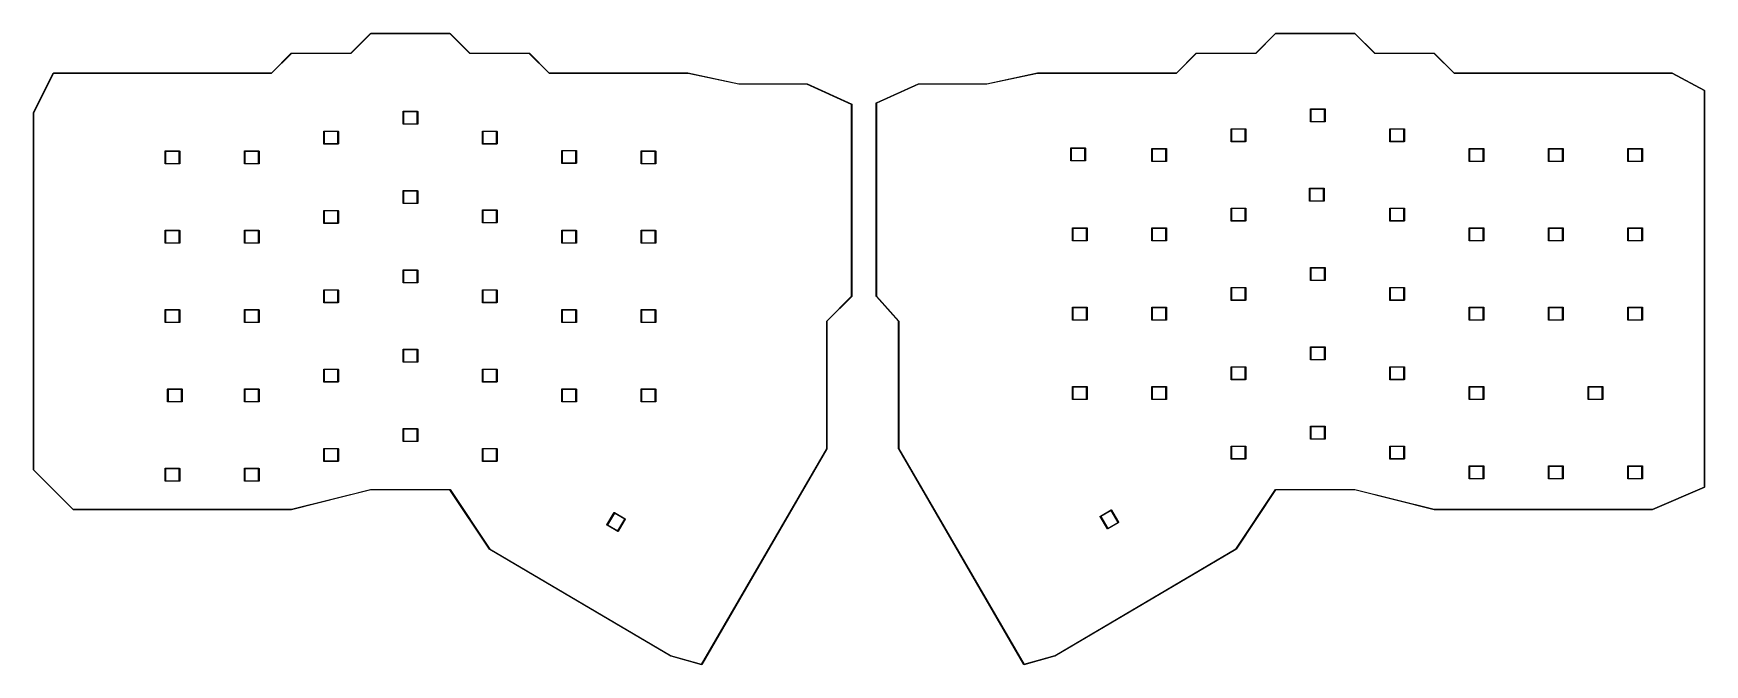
# Model space of a CAD drawing. Extents: x 12 to 413, y -154 to -2.
import ezdxf

# ---------------------------------------------------------------- set-up
doc = ezdxf.new("R2010")
doc.units = 0
doc.layers.add('BLACK', color=7, linetype='CONTINUOUS')

msp = doc.modelspace()

# ---------------------------------------------------------------- linework, layer by layer
at = {"layer": 'BLACK', "linetype": 'CONTINUOUS'}
for p, q in [((88.095906, -7.119004), (92.851084, -2.363826)), ((92.879118, -2.406504), (88.12394, -7.161682)), ((92.851084, -2.363826), (92.859195, -2.358407)), ((92.859195, -2.358407), (92.868762, -2.356504)), ((92.868762, -2.356504), (111.918762, -2.356504)), ((111.908406, -2.406504), (92.879118, -2.406504)), ((116.663584, -7.161682), (111.908406, -2.406504)), ((111.918762, -2.356504), (111.928329, -2.358407)), ((111.928329, -2.358407), (111.93644, -2.363826)), ((111.93644, -2.363826), (116.691618, -7.119004)), ((305.392849, -7.119), (310.148027, -2.363822)), ((310.176061, -2.4065), (305.420883, -7.161678)), ((310.148027, -2.363822), (310.156138, -2.358403)), ((310.156138, -2.358403), (310.165705, -2.3565)), ((310.165705, -2.3565), (329.215705, -2.3565)), ((329.205349, -2.4065), (310.176061, -2.4065)), ((333.960527, -7.161678), (329.205349, -2.4065)), ((329.215705, -2.3565), (329.225272, -2.358403)), ((329.225272, -2.358403), (329.233383, -2.363822)), ((329.233383, -2.363822), (333.988561, -7.119)), ((69.045906, -11.881504), (73.801084, -7.126326)), ((73.829118, -7.169004), (69.07394, -11.924182)), ((73.801084, -7.126326), (73.809195, -7.120907)), ((73.809195, -7.120907), (73.818762, -7.119004)), ((73.818762, -7.119004), (88.095906, -7.119004)), ((88.106262, -7.169004), (73.829118, -7.169004)), ((88.115829, -7.167101), (88.106262, -7.169004)), ((88.12394, -7.161682), (88.115829, -7.167101)), ((116.671695, -7.167101), (116.663584, -7.161682)), ((116.681262, -7.169004), (116.671695, -7.167101)), ((130.958406, -7.169004), (116.681262, -7.169004)), ((116.691618, -7.119004), (130.968762, -7.119004)), ((135.713584, -11.924182), (130.958406, -7.169004)), ((130.968762, -7.119004), (130.978329, -7.120907)), ((130.978329, -7.120907), (130.98644, -7.126326)), ((130.98644, -7.126326), (135.741618, -11.881504)), ((286.342849, -11.8815), (291.098027, -7.126322)), ((291.126061, -7.169), (286.370883, -11.924178)), ((291.098027, -7.126322), (291.106138, -7.120903)), ((291.106138, -7.120903), (291.115705, -7.119)), ((291.115705, -7.119), (305.392849, -7.119)), ((305.403205, -7.169), (291.126061, -7.169)), ((305.412772, -7.167097), (305.403205, -7.169)), ((305.420883, -7.161678), (305.412772, -7.167097)), ((333.968638, -7.167097), (333.960527, -7.161678)), ((333.978205, -7.169), (333.968638, -7.167097)), ((348.255349, -7.169), (333.978205, -7.169)), ((333.988561, -7.119), (348.265705, -7.119)), ((353.010527, -11.924178), (348.255349, -7.169)), ((348.265705, -7.119), (348.275272, -7.120903)), ((348.275272, -7.120903), (348.283383, -7.126322)), ((348.283383, -7.126322), (353.038561, -11.8815)), ((11.883901, -21.420324), (16.646401, -11.895323)), ((16.684213, -11.931504), (11.931262, -21.437406)), ((16.646401, -11.895323), (16.652382, -11.887617)), ((16.652382, -11.887617), (16.656286, -11.886315)), ((16.656286, -11.886315), (16.659195, -11.883407)), ((16.659195, -11.883407), (16.668762, -11.881504)), ((16.668762, -11.881504), (69.045906, -11.881504)), ((69.056262, -11.931504), (16.684213, -11.931504)), ((69.065829, -11.929601), (69.056262, -11.931504)), ((69.07394, -11.924182), (69.065829, -11.929601)), ((135.721695, -11.929601), (135.713584, -11.924182)), ((135.731262, -11.931504), (135.721695, -11.929601)), ((169.066137, -11.931504), (135.731262, -11.931504)), ((135.741618, -11.881504), (169.068762, -11.881504)), ((181.278567, -14.525958), (169.066137, -11.931504)), ((169.068762, -11.881504), (169.071335, -11.882015)), ((169.071335, -11.882015), (169.073957, -11.88205)), ((169.073957, -11.88205), (181.286387, -14.476504)), ((240.79808, -14.4765), (253.01051, -11.882046)), ((253.01833, -11.9315), (240.8059, -14.525954)), ((253.01051, -11.882046), (253.013131, -11.882011)), ((253.013131, -11.882011), (253.015705, -11.8815)), ((253.015705, -11.8815), (286.342849, -11.8815)), ((286.353205, -11.9315), (253.01833, -11.9315)), ((286.362772, -11.929597), (286.353205, -11.9315)), ((286.370883, -11.924178), (286.362772, -11.929597)), ((353.018638, -11.929597), (353.010527, -11.924178)), ((353.028205, -11.9315), (353.018638, -11.929597)), ((405.409397, -11.9315), (353.028205, -11.9315)), ((353.038561, -11.8815), (405.415705, -11.8815)), ((413.122223, -16.088616), (405.409397, -11.9315)), ((405.415705, -11.8815), (405.417488, -11.881854)), ((405.417488, -11.881854), (405.418242, -11.881629)), ((405.418242, -11.881629), (405.421712, -11.882694)), ((405.421712, -11.882694), (405.425272, -11.883403)), ((405.425272, -11.883403), (405.425828, -11.883959)), ((405.425828, -11.883959), (405.427566, -11.884493)), ((405.427566, -11.884493), (413.159084, -16.051684)), ((181.281188, -14.525992), (181.278567, -14.525958)), ((181.283762, -14.526504), (181.281188, -14.525992)), ((197.638341, -14.526504), (181.283762, -14.526504)), ((181.286387, -14.476504), (197.643762, -14.476504)), ((208.33455, -19.394542), (197.638341, -14.526504)), ((197.643762, -14.476504), (197.644349, -14.47662)), ((197.644349, -14.47662), (197.644622, -14.476519)), ((197.644622, -14.476519), (197.648953, -14.477536)), ((197.648953, -14.477536), (197.653329, -14.478407)), ((197.653329, -14.478407), (197.653535, -14.478613)), ((197.653535, -14.478613), (197.654118, -14.47875)), ((197.654118, -14.47875), (208.369906, -19.355699)), ((214.302437, -19.027451), (224.430463, -14.478694)), ((224.446061, -14.5265), (214.33768, -19.066433)), ((224.430463, -14.478694), (224.430961, -14.478579)), ((224.430961, -14.478579), (224.431138, -14.478403)), ((224.431138, -14.478403), (224.435567, -14.477521)), ((224.435567, -14.477521), (224.43997, -14.476511)), ((224.43997, -14.476511), (224.440203, -14.476599)), ((224.440203, -14.476599), (224.440705, -14.4765)), ((224.440705, -14.4765), (240.79808, -14.4765)), ((240.800705, -14.5265), (224.446061, -14.5265)), ((240.803278, -14.525988), (240.800705, -14.5265)), ((240.8059, -14.525954), (240.803278, -14.525988)), ((413.159084, -16.051684), (413.166603, -16.057899)), ((208.33455, -65.474314), (208.33455, -19.394542)), ((208.369906, -19.355699), (208.377825, -19.361394)), ((208.377825, -19.361394), (208.379423, -19.365662)), ((208.379423, -19.365662), (208.382647, -19.368886)), ((208.382647, -19.368886), (208.38455, -19.378453)), ((208.38455, -19.378453), (208.38455, -65.48467)), ((214.28768, -19.050256), (214.289583, -19.040689)), ((214.28768, -65.48467), (214.28768, -19.050256)), ((214.289583, -19.040689), (214.292848, -19.037423)), ((214.292848, -19.037423), (214.29449, -19.033106)), ((214.29449, -19.033106), (214.302437, -19.027451)), ((214.33768, -19.066433), (214.33768, -65.475067)), ((413.129768, -111.307206), (413.122223, -16.088616)), ((413.166603, -16.057899), (413.167675, -16.061479)), ((413.167675, -16.061479), (413.170318, -16.064122)), ((413.170318, -16.064122), (413.172222, -16.073689)), ((413.172222, -16.073689), (413.17977, -111.323689)), ((11.881262, -21.431504), (11.881506, -21.430275)), ((11.881262, -107.156504), (11.881262, -21.431504)), ((11.881325, -21.429732), (11.882383, -21.425867)), ((11.881506, -21.430275), (11.881325, -21.429732)), ((11.882383, -21.425867), (11.883165, -21.421937)), ((11.883165, -21.421937), (11.88357, -21.421531)), ((11.88357, -21.421531), (11.883901, -21.420324)), ((11.931262, -21.437406), (11.931262, -107.146148)), ((100.633838, -21.121714), (100.638405, -21.098753)), ((100.633838, -24.121714), (100.633838, -21.121714)), ((100.638405, -21.098753), (100.670877, -21.066281)), ((100.670877, -21.066281), (100.693838, -21.061714)), ((100.693838, -21.061714), (104.093838, -21.061714)), ((100.753838, -21.181714), (100.753838, -24.061714)), ((104.033838, -21.181714), (100.753838, -21.181714)), ((100.753838, -24.061714), (104.033838, -24.061714)), ((104.033838, -24.061714), (104.033838, -21.181714)), ((104.093838, -21.061714), (104.116799, -21.066281)), ((104.116799, -21.066281), (104.149271, -21.098753)), ((104.149271, -21.098753), (104.153838, -21.121714)), ((104.153838, -21.121714), (104.153838, -24.121714)), ((318.518394, -20.526821), (318.522961, -20.50386)), ((318.518394, -23.526821), (318.518394, -20.526821)), ((318.522961, -23.549782), (318.518394, -23.526821)), ((318.522961, -20.50386), (318.555433, -20.471388)), ((318.555433, -23.582254), (318.522961, -23.549782)), ((318.555433, -20.471388), (318.578394, -20.466821)), ((318.578394, -23.586821), (318.555433, -23.582254)), ((318.578394, -20.466821), (321.978394, -20.466821)), ((321.978394, -23.586821), (318.578394, -23.586821)), ((318.638394, -20.586821), (318.638394, -23.466821)), ((321.918394, -20.586821), (318.638394, -20.586821)), ((318.638394, -23.466821), (321.918394, -23.466821)), ((321.918394, -23.466821), (321.918394, -20.586821)), ((321.978394, -20.466821), (322.001355, -20.471388)), ((322.001355, -23.582254), (321.978394, -23.586821)), ((322.001355, -20.471388), (322.033827, -20.50386)), ((322.033827, -23.549782), (322.001355, -23.582254)), ((322.033827, -20.50386), (322.038394, -20.526821)), ((322.038394, -23.526821), (322.033827, -23.549782)), ((322.038394, -20.526821), (322.038394, -23.526821)), ((81.583822, -25.884218), (81.588389, -25.861257)), ((81.583822, -28.884218), (81.583822, -25.884218)), ((81.588389, -25.861257), (81.620861, -25.828785)), ((81.620861, -25.828785), (81.643822, -25.824218)), ((81.643822, -25.824218), (85.043822, -25.824218)), ((81.703822, -25.944218), (81.703822, -28.824218)), ((84.983822, -25.944218), (81.703822, -25.944218)), ((84.983822, -28.824218), (84.983822, -25.944218)), ((85.043822, -25.824218), (85.066783, -25.828785)), ((85.066783, -25.828785), (85.099255, -25.861257)), ((85.099255, -25.861257), (85.103822, -25.884218)), ((85.103822, -25.884218), (85.103822, -28.884218)), ((100.638405, -24.144675), (100.633838, -24.121714)), ((100.670877, -24.177147), (100.638405, -24.144675)), ((100.693838, -24.181714), (100.670877, -24.177147)), ((104.093838, -24.181714), (100.693838, -24.181714)), ((104.116799, -24.177147), (104.093838, -24.181714)), ((104.149271, -24.144675), (104.116799, -24.177147)), ((104.153838, -24.121714), (104.149271, -24.144675)), ((119.683854, -25.884218), (119.688421, -25.861257)), ((119.683854, -28.884218), (119.683854, -25.884218)), ((119.688421, -25.861257), (119.720893, -25.828785)), ((119.720893, -25.828785), (119.743854, -25.824218)), ((119.743854, -25.824218), (123.143854, -25.824218)), ((119.803854, -25.944218), (119.803854, -28.824218)), ((123.083854, -25.944218), (119.803854, -25.944218)), ((123.083854, -28.824218), (123.083854, -25.944218)), ((123.143854, -25.824218), (123.166815, -25.828785)), ((123.166815, -25.828785), (123.199287, -25.861257)), ((123.199287, -25.861257), (123.203854, -25.884218)), ((123.203854, -25.884218), (123.203854, -28.884218)), ((299.468378, -25.289325), (299.472945, -25.266364)), ((299.468378, -28.289325), (299.468378, -25.289325)), ((299.472945, -25.266364), (299.505417, -25.233892)), ((299.505417, -25.233892), (299.528378, -25.229325)), ((299.528378, -25.229325), (302.928378, -25.229325)), ((299.588378, -25.349325), (299.588378, -28.229325)), ((302.868378, -25.349325), (299.588378, -25.349325)), ((302.868378, -28.229325), (302.868378, -25.349325)), ((302.928378, -25.229325), (302.951339, -25.233892)), ((302.951339, -25.233892), (302.983811, -25.266364)), ((302.983811, -25.266364), (302.988378, -25.289325)), ((302.988378, -25.289325), (302.988378, -28.289325)), ((337.56841, -25.289325), (337.572977, -25.266364)), ((337.56841, -28.289325), (337.56841, -25.289325)), ((337.572977, -25.266364), (337.605449, -25.233892)), ((337.605449, -25.233892), (337.62841, -25.229325)), ((337.62841, -25.229325), (341.02841, -25.229325)), ((337.68841, -25.349325), (337.68841, -28.229325)), ((340.96841, -25.349325), (337.68841, -25.349325)), ((340.96841, -28.229325), (340.96841, -25.349325)), ((341.02841, -25.229325), (341.051371, -25.233892)), ((341.051371, -25.233892), (341.083843, -25.266364)), ((341.083843, -25.266364), (341.08841, -25.289325)), ((341.08841, -25.289325), (341.08841, -28.289325)), ((43.48379, -30.646722), (43.488357, -30.623761)), ((43.48379, -33.646722), (43.48379, -30.646722)), ((43.488357, -30.623761), (43.520829, -30.591289)), ((43.520829, -30.591289), (43.54379, -30.586722)), ((43.54379, -30.586722), (46.94379, -30.586722)), ((43.60379, -30.706722), (43.60379, -33.586722)), ((46.88379, -30.706722), (43.60379, -30.706722)), ((46.88379, -33.586722), (46.88379, -30.706722)), ((46.94379, -30.586722), (46.966751, -30.591289)), ((46.966751, -30.591289), (46.999223, -30.623761)), ((46.999223, -30.623761), (47.00379, -30.646722)), ((47.00379, -30.646722), (47.00379, -33.646722)), ((62.533806, -30.646722), (62.538373, -30.623761)), ((62.533806, -33.646722), (62.533806, -30.646722)), ((62.538373, -30.623761), (62.570845, -30.591289)), ((62.570845, -30.591289), (62.593806, -30.586722)), ((62.593806, -30.586722), (65.993806, -30.586722)), ((62.653806, -30.706722), (62.653806, -33.586722)), ((65.933806, -30.706722), (62.653806, -30.706722)), ((65.933806, -33.586722), (65.933806, -30.706722)), ((65.993806, -30.586722), (66.016767, -30.591289)), ((66.016767, -30.591289), (66.049239, -30.623761)), ((66.049239, -30.623761), (66.053806, -30.646722)), ((66.053806, -30.646722), (66.053806, -33.646722)), ((81.588389, -28.907179), (81.583822, -28.884218)), ((81.620861, -28.939651), (81.588389, -28.907179)), ((81.643822, -28.944218), (81.620861, -28.939651)), ((85.043822, -28.944218), (81.643822, -28.944218)), ((81.703822, -28.824218), (84.983822, -28.824218)), ((85.066783, -28.939651), (85.043822, -28.944218)), ((85.099255, -28.907179), (85.066783, -28.939651)), ((85.103822, -28.884218), (85.099255, -28.907179)), ((119.688421, -28.907179), (119.683854, -28.884218)), ((119.720893, -28.939651), (119.688421, -28.907179)), ((119.743854, -28.944218), (119.720893, -28.939651)), ((123.143854, -28.944218), (119.743854, -28.944218)), ((119.803854, -28.824218), (123.083854, -28.824218)), ((123.166815, -28.939651), (123.143854, -28.944218)), ((123.199287, -28.907179), (123.166815, -28.939651)), ((123.203854, -28.884218), (123.199287, -28.907179)), ((138.73387, -30.492035), (138.738437, -30.469074)), ((138.73387, -33.492035), (138.73387, -30.492035)), ((138.738437, -30.469074), (138.770909, -30.436602)), ((138.770909, -30.436602), (138.79387, -30.432035)), ((138.79387, -30.432035), (142.19387, -30.432035)), ((138.85387, -30.552035), (138.85387, -33.432035)), ((142.13387, -30.552035), (138.85387, -30.552035)), ((142.13387, -33.432035), (142.13387, -30.552035)), ((142.19387, -30.432035), (142.216831, -30.436602)), ((142.216831, -30.436602), (142.249303, -30.469074)), ((142.249303, -30.469074), (142.25387, -30.492035)), ((142.25387, -30.492035), (142.25387, -33.492035)), ((157.783886, -30.646722), (157.788453, -30.623761)), ((157.783886, -33.646722), (157.783886, -30.646722)), ((157.788453, -30.623761), (157.820925, -30.591289)), ((157.820925, -30.591289), (157.843886, -30.586722)), ((157.843886, -30.586722), (161.243886, -30.586722)), ((157.903886, -30.706722), (157.903886, -33.586722)), ((161.183886, -30.706722), (157.903886, -30.706722)), ((161.183886, -33.586722), (161.183886, -30.706722)), ((161.243886, -30.586722), (161.266847, -30.591289)), ((161.266847, -30.591289), (161.299319, -30.623761)), ((161.299319, -30.623761), (161.303886, -30.646722)), ((161.303886, -30.646722), (161.303886, -33.646722)), ((260.991781, -29.897142), (260.996348, -29.874181)), ((260.991781, -32.897142), (260.991781, -29.897142)), ((260.996348, -29.874181), (261.02882, -29.841709)), ((261.02882, -29.841709), (261.051781, -29.837142)), ((261.051781, -29.837142), (264.451781, -29.837142)), ((261.111781, -29.957142), (261.111781, -32.837142)), ((264.391781, -29.957142), (261.111781, -29.957142)), ((264.391781, -32.837142), (264.391781, -29.957142)), ((264.451781, -29.837142), (264.474742, -29.841709)), ((264.474742, -29.841709), (264.507214, -29.874181)), ((264.507214, -29.874181), (264.511781, -29.897142)), ((264.511781, -29.897142), (264.511781, -32.897142)), ((280.418362, -30.051829), (280.422929, -30.028868)), ((280.418362, -33.051829), (280.418362, -30.051829)), ((280.422929, -30.028868), (280.455401, -29.996396)), ((280.455401, -29.996396), (280.478362, -29.991829)), ((280.478362, -29.991829), (283.878362, -29.991829)), ((280.538362, -30.111829), (280.538362, -32.991829)), ((283.818362, -30.111829), (280.538362, -30.111829)), ((283.818362, -32.991829), (283.818362, -30.111829)), ((283.878362, -29.991829), (283.901323, -29.996396)), ((283.901323, -29.996396), (283.933795, -30.028868)), ((283.933795, -30.028868), (283.938362, -30.051829)), ((283.938362, -30.051829), (283.938362, -33.051829)), ((299.472945, -28.312286), (299.468378, -28.289325)), ((299.505417, -28.344758), (299.472945, -28.312286)), ((299.528378, -28.349325), (299.505417, -28.344758)), ((302.928378, -28.349325), (299.528378, -28.349325)), ((299.588378, -28.229325), (302.868378, -28.229325)), ((302.951339, -28.344758), (302.928378, -28.349325)), ((302.983811, -28.312286), (302.951339, -28.344758)), ((302.988378, -28.289325), (302.983811, -28.312286)), ((337.572977, -28.312286), (337.56841, -28.289325)), ((337.605449, -28.344758), (337.572977, -28.312286)), ((337.62841, -28.349325), (337.605449, -28.344758)), ((341.02841, -28.349325), (337.62841, -28.349325)), ((337.68841, -28.229325), (340.96841, -28.229325)), ((341.051371, -28.344758), (341.02841, -28.349325)), ((341.083843, -28.312286), (341.051371, -28.344758)), ((341.08841, -28.289325), (341.083843, -28.312286)), ((356.618426, -30.051829), (356.622993, -30.028868)), ((356.618426, -33.051829), (356.618426, -30.051829)), ((356.622993, -30.028868), (356.655465, -29.996396)), ((356.655465, -29.996396), (356.678426, -29.991829)), ((356.678426, -29.991829), (360.078426, -29.991829)), ((356.738426, -30.111829), (356.738426, -32.991829)), ((360.018426, -30.111829), (356.738426, -30.111829)), ((360.018426, -32.991829), (360.018426, -30.111829)), ((360.078426, -29.991829), (360.101387, -29.996396)), ((360.101387, -29.996396), (360.133859, -30.028868)), ((360.133859, -30.028868), (360.138426, -30.051829)), ((360.138426, -30.051829), (360.138426, -33.051829)), ((375.668442, -30.051829), (375.673009, -30.028868)), ((375.668442, -33.051829), (375.668442, -30.051829)), ((375.673009, -30.028868), (375.705481, -29.996396)), ((375.705481, -29.996396), (375.728442, -29.991829)), ((375.728442, -29.991829), (379.128442, -29.991829)), ((375.788442, -30.111829), (375.788442, -32.991829)), ((379.068442, -30.111829), (375.788442, -30.111829)), ((379.068442, -32.991829), (379.068442, -30.111829)), ((379.128442, -29.991829), (379.151403, -29.996396)), ((379.151403, -29.996396), (379.183875, -30.028868)), ((379.183875, -30.028868), (379.188442, -30.051829)), ((379.188442, -30.051829), (379.188442, -33.051829)), ((394.718458, -30.051829), (394.723025, -30.028868)), ((394.718458, -33.051829), (394.718458, -30.051829)), ((394.723025, -30.028868), (394.755497, -29.996396)), ((394.755497, -29.996396), (394.778458, -29.991829)), ((394.778458, -29.991829), (398.178458, -29.991829)), ((394.838458, -30.111829), (394.838458, -32.991829)), ((398.118458, -30.111829), (394.838458, -30.111829)), ((398.118458, -32.991829), (398.118458, -30.111829)), ((398.178458, -29.991829), (398.201419, -29.996396)), ((398.201419, -29.996396), (398.233891, -30.028868)), ((398.233891, -30.028868), (398.238458, -30.051829)), ((398.238458, -30.051829), (398.238458, -33.051829)), ((43.488357, -33.669683), (43.48379, -33.646722)), ((43.520829, -33.702155), (43.488357, -33.669683)), ((43.54379, -33.706722), (43.520829, -33.702155)), ((46.94379, -33.706722), (43.54379, -33.706722)), ((43.60379, -33.586722), (46.88379, -33.586722)), ((46.966751, -33.702155), (46.94379, -33.706722)), ((46.999223, -33.669683), (46.966751, -33.702155)), ((47.00379, -33.646722), (46.999223, -33.669683)), ((62.538373, -33.669683), (62.533806, -33.646722)), ((62.570845, -33.702155), (62.538373, -33.669683)), ((62.593806, -33.706722), (62.570845, -33.702155)), ((65.993806, -33.706722), (62.593806, -33.706722)), ((62.653806, -33.586722), (65.933806, -33.586722)), ((66.016767, -33.702155), (65.993806, -33.706722)), ((66.049239, -33.669683), (66.016767, -33.702155)), ((66.053806, -33.646722), (66.049239, -33.669683)), ((138.738437, -33.514996), (138.73387, -33.492035)), ((138.770909, -33.547468), (138.738437, -33.514996)), ((138.79387, -33.552035), (138.770909, -33.547468)), ((142.19387, -33.552035), (138.79387, -33.552035)), ((138.85387, -33.432035), (142.13387, -33.432035)), ((142.216831, -33.547468), (142.19387, -33.552035)), ((142.249303, -33.514996), (142.216831, -33.547468)), ((142.25387, -33.492035), (142.249303, -33.514996)), ((157.788453, -33.669683), (157.783886, -33.646722)), ((157.820925, -33.702155), (157.788453, -33.669683)), ((157.843886, -33.706722), (157.820925, -33.702155)), ((161.243886, -33.706722), (157.843886, -33.706722)), ((157.903886, -33.586722), (161.183886, -33.586722)), ((161.266847, -33.702155), (161.243886, -33.706722)), ((161.299319, -33.669683), (161.266847, -33.702155)), ((161.303886, -33.646722), (161.299319, -33.669683)), ((260.996348, -32.920103), (260.991781, -32.897142)), ((261.02882, -32.952575), (260.996348, -32.920103)), ((261.051781, -32.957142), (261.02882, -32.952575)), ((264.451781, -32.957142), (261.051781, -32.957142)), ((261.111781, -32.837142), (264.391781, -32.837142)), ((264.474742, -32.952575), (264.451781, -32.957142)), ((264.507214, -32.920103), (264.474742, -32.952575)), ((264.511781, -32.897142), (264.507214, -32.920103)), ((280.422929, -33.07479), (280.418362, -33.051829)), ((280.455401, -33.107262), (280.422929, -33.07479)), ((280.478362, -33.111829), (280.455401, -33.107262)), ((283.878362, -33.111829), (280.478362, -33.111829)), ((280.538362, -32.991829), (283.818362, -32.991829)), ((283.901323, -33.107262), (283.878362, -33.111829)), ((283.933795, -33.07479), (283.901323, -33.107262)), ((283.938362, -33.051829), (283.933795, -33.07479)), ((356.622993, -33.07479), (356.618426, -33.051829)), ((356.655465, -33.107262), (356.622993, -33.07479)), ((356.678426, -33.111829), (356.655465, -33.107262)), ((360.078426, -33.111829), (356.678426, -33.111829)), ((356.738426, -32.991829), (360.018426, -32.991829)), ((360.101387, -33.107262), (360.078426, -33.111829)), ((360.133859, -33.07479), (360.101387, -33.107262)), ((360.138426, -33.051829), (360.133859, -33.07479)), ((375.673009, -33.07479), (375.668442, -33.051829)), ((375.705481, -33.107262), (375.673009, -33.07479)), ((375.728442, -33.111829), (375.705481, -33.107262)), ((379.128442, -33.111829), (375.728442, -33.111829)), ((375.788442, -32.991829), (379.068442, -32.991829)), ((379.151403, -33.107262), (379.128442, -33.111829)), ((379.183875, -33.07479), (379.151403, -33.107262)), ((379.188442, -33.051829), (379.183875, -33.07479)), ((394.723025, -33.07479), (394.718458, -33.051829)), ((394.755497, -33.107262), (394.723025, -33.07479)), ((394.778458, -33.111829), (394.755497, -33.107262)), ((398.178458, -33.111829), (394.778458, -33.111829)), ((394.838458, -32.991829), (398.118458, -32.991829)), ((398.201419, -33.107262), (398.178458, -33.111829)), ((398.233891, -33.07479), (398.201419, -33.107262)), ((398.238458, -33.051829), (398.233891, -33.07479)), ((100.638405, -40.148769), (100.670877, -40.116297)), ((100.670877, -40.116297), (100.693838, -40.11173)), ((100.693838, -40.11173), (104.093838, -40.11173)), ((104.093838, -40.11173), (104.116799, -40.116297)), ((104.116799, -40.116297), (104.149271, -40.148769)), ((318.299646, -39.576837), (318.304213, -39.553876)), ((318.299646, -42.576837), (318.299646, -39.576837)), ((318.304213, -39.553876), (318.336685, -39.521404)), ((318.336685, -39.521404), (318.359646, -39.516837)), ((318.359646, -39.516837), (321.759646, -39.516837)), ((318.419646, -39.636837), (318.419646, -42.516837)), ((321.699646, -39.636837), (318.419646, -39.636837)), ((321.699646, -42.516837), (321.699646, -39.636837)), ((321.759646, -39.516837), (321.782607, -39.521404)), ((321.782607, -39.521404), (321.815079, -39.553876)), ((321.815079, -39.553876), (321.819646, -39.576837)), ((321.819646, -39.576837), (321.819646, -42.576837)), ((100.633838, -40.17173), (100.638405, -40.148769)), ((100.633838, -43.17173), (100.633838, -40.17173)), ((100.638405, -43.194691), (100.633838, -43.17173)), ((100.670877, -43.227163), (100.638405, -43.194691)), ((100.693838, -43.23173), (100.670877, -43.227163)), ((104.093838, -43.23173), (100.693838, -43.23173)), ((100.753838, -40.23173), (100.753838, -43.11173)), ((104.033838, -40.23173), (100.753838, -40.23173)), ((100.753838, -43.11173), (104.033838, -43.11173)), ((104.033838, -43.11173), (104.033838, -40.23173)), ((104.116799, -43.227163), (104.093838, -43.23173)), ((104.149271, -43.194691), (104.116799, -43.227163)), ((104.149271, -40.148769), (104.153838, -40.17173)), ((104.153838, -43.17173), (104.149271, -43.194691)), ((104.153838, -40.17173), (104.153838, -43.17173)), ((318.304213, -42.599798), (318.299646, -42.576837)), ((318.336685, -42.63227), (318.304213, -42.599798)), ((318.359646, -42.636837), (318.336685, -42.63227)), ((321.759646, -42.636837), (318.359646, -42.636837)), ((318.419646, -42.516837), (321.699646, -42.516837)), ((321.782607, -42.63227), (321.759646, -42.636837)), ((321.815079, -42.599798), (321.782607, -42.63227)), ((321.819646, -42.576837), (321.815079, -42.599798)), ((81.583774, -44.934234), (81.588341, -44.911273)), ((81.583774, -47.934234), (81.583774, -44.934234)), ((81.588341, -47.957195), (81.583774, -47.934234)), ((81.588341, -44.911273), (81.620813, -44.878801)), ((81.620813, -47.989667), (81.588341, -47.957195)), ((81.620813, -44.878801), (81.643774, -44.874234)), ((81.643774, -47.994234), (81.620813, -47.989667)), ((81.643774, -44.874234), (85.043774, -44.874234)), ((85.043774, -47.994234), (81.643774, -47.994234)), ((81.703774, -44.994234), (81.703774, -47.874234)), ((84.983774, -44.994234), (81.703774, -44.994234)), ((81.703774, -47.874234), (84.983774, -47.874234)), ((84.983774, -47.874234), (84.983774, -44.994234)), ((85.043774, -44.874234), (85.066735, -44.878801)), ((85.066735, -47.989667), (85.043774, -47.994234)), ((85.066735, -44.878801), (85.099207, -44.911273)), ((85.099207, -47.957195), (85.066735, -47.989667)), ((85.099207, -44.911273), (85.103774, -44.934234)), ((85.103774, -47.934234), (85.099207, -47.957195)), ((85.103774, -44.934234), (85.103774, -47.934234)), ((119.683854, -44.779547), (119.688421, -44.756586)), ((119.683854, -47.779547), (119.683854, -44.779547)), ((119.688421, -47.802508), (119.683854, -47.779547)), ((119.688421, -44.756586), (119.720893, -44.724114)), ((119.720893, -47.83498), (119.688421, -47.802508)), ((119.720893, -44.724114), (119.743854, -44.719547)), ((119.743854, -47.839547), (119.720893, -47.83498)), ((119.743854, -44.719547), (123.143854, -44.719547)), ((123.143854, -47.839547), (119.743854, -47.839547)), ((119.803854, -44.839547), (119.803854, -47.719547)), ((123.083854, -44.839547), (119.803854, -44.839547)), ((119.803854, -47.719547), (123.083854, -47.719547)), ((123.083854, -47.719547), (123.083854, -44.839547)), ((123.143854, -44.719547), (123.166815, -44.724114)), ((123.166815, -47.83498), (123.143854, -47.839547)), ((123.166815, -44.724114), (123.199287, -44.756586)), ((123.199287, -47.802508), (123.166815, -47.83498)), ((123.199287, -44.756586), (123.203854, -44.779547)), ((123.203854, -47.779547), (123.199287, -47.802508)), ((123.203854, -44.779547), (123.203854, -47.779547)), ((299.468378, -44.339341), (299.472945, -44.31638)), ((299.468378, -47.339341), (299.468378, -44.339341)), ((299.472945, -47.362302), (299.468378, -47.339341)), ((299.472945, -44.31638), (299.505417, -44.283908)), ((299.505417, -47.394774), (299.472945, -47.362302)), ((299.505417, -44.283908), (299.528378, -44.279341)), ((299.528378, -47.399341), (299.505417, -47.394774)), ((299.528378, -44.279341), (302.928378, -44.279341)), ((302.928378, -47.399341), (299.528378, -47.399341)), ((299.588378, -44.399341), (299.588378, -47.279341)), ((302.868378, -44.399341), (299.588378, -44.399341)), ((299.588378, -47.279341), (302.868378, -47.279341)), ((302.868378, -47.279341), (302.868378, -44.399341)), ((302.928378, -44.279341), (302.951339, -44.283908)), ((302.951339, -47.394774), (302.928378, -47.399341)), ((302.951339, -44.283908), (302.983811, -44.31638)), ((302.983811, -47.362302), (302.951339, -47.394774)), ((302.983811, -44.31638), (302.988378, -44.339341)), ((302.988378, -47.339341), (302.983811, -47.362302)), ((302.988378, -44.339341), (302.988378, -47.339341)), ((337.56841, -44.339341), (337.572977, -44.31638)), ((337.56841, -47.339341), (337.56841, -44.339341)), ((337.572977, -47.362302), (337.56841, -47.339341)), ((337.572977, -44.31638), (337.605449, -44.283908)), ((337.605449, -47.394774), (337.572977, -47.362302)), ((337.605449, -44.283908), (337.62841, -44.279341)), ((337.62841, -47.399341), (337.605449, -47.394774)), ((337.62841, -44.279341), (341.02841, -44.279341)), ((341.02841, -47.399341), (337.62841, -47.399341)), ((337.68841, -44.399341), (337.68841, -47.279341)), ((340.96841, -44.399341), (337.68841, -44.399341)), ((337.68841, -47.279341), (340.96841, -47.279341)), ((340.96841, -47.279341), (340.96841, -44.399341)), ((341.02841, -44.279341), (341.051371, -44.283908)), ((341.051371, -47.394774), (341.02841, -47.399341)), ((341.051371, -44.283908), (341.083843, -44.31638)), ((341.083843, -47.362302), (341.051371, -47.394774)), ((341.083843, -44.31638), (341.08841, -44.339341)), ((341.08841, -47.339341), (341.083843, -47.362302)), ((341.08841, -44.339341), (341.08841, -47.339341)), ((43.48379, -49.696738), (43.488357, -49.673777)), ((43.48379, -52.696738), (43.48379, -49.696738)), ((43.488357, -49.673777), (43.520829, -49.641305)), ((43.520829, -49.641305), (43.54379, -49.636738)), ((43.54379, -49.636738), (46.94379, -49.636738)), ((43.60379, -49.756738), (43.60379, -52.636738)), ((46.88379, -49.756738), (43.60379, -49.756738)), ((46.88379, -52.636738), (46.88379, -49.756738)), ((46.94379, -49.636738), (46.966751, -49.641305)), ((46.966751, -49.641305), (46.999223, -49.673777)), ((46.999223, -49.673777), (47.00379, -49.696738)), ((47.00379, -49.696738), (47.00379, -52.696738)), ((62.533774, -49.696738), (62.538341, -49.673777)), ((62.533774, -52.696738), (62.533774, -49.696738)), ((62.538341, -49.673777), (62.570813, -49.641305)), ((62.570813, -49.641305), (62.593774, -49.636738)), ((62.593774, -49.636738), (65.993774, -49.636738)), ((62.653774, -49.756738), (62.653774, -52.636738)), ((65.933774, -49.756738), (62.653774, -49.756738)), ((65.933774, -52.636738), (65.933774, -49.756738)), ((65.993774, -49.636738), (66.016735, -49.641305)), ((66.016735, -49.641305), (66.049207, -49.673777)), ((66.049207, -49.673777), (66.053774, -49.696738)), ((66.053774, -49.696738), (66.053774, -52.696738)), ((138.733868, -49.697158), (138.738435, -49.674197)), ((138.733868, -52.697158), (138.733868, -49.697158)), ((138.738435, -49.674197), (138.770907, -49.641725)), ((138.770907, -49.641725), (138.793868, -49.637158)), ((138.793868, -49.637158), (142.193868, -49.637158)), ((138.853868, -49.757158), (138.853868, -52.637158)), ((142.133868, -49.757158), (138.853868, -49.757158)), ((142.133868, -52.637158), (142.133868, -49.757158)), ((142.193868, -49.637158), (142.216829, -49.641725)), ((142.216829, -49.641725), (142.249301, -49.674197)), ((142.249301, -49.674197), (142.253868, -49.697158)), ((142.253868, -49.697158), (142.253868, -52.697158)), ((157.783774, -49.696738), (157.788341, -49.673777)), ((157.783774, -52.696738), (157.783774, -49.696738)), ((157.788341, -49.673777), (157.820813, -49.641305)), ((157.820813, -49.641305), (157.843774, -49.636738)), ((157.843774, -49.636738), (161.243774, -49.636738)), ((157.903774, -49.756738), (157.903774, -52.636738)), ((161.183774, -49.756738), (157.903774, -49.756738)), ((161.183774, -52.636738), (161.183774, -49.756738)), ((161.243774, -49.636738), (161.266735, -49.641305)), ((161.266735, -49.641305), (161.299207, -49.673777)), ((161.299207, -49.673777), (161.303774, -49.696738)), ((161.303774, -49.696738), (161.303774, -52.696738)), ((261.368346, -49.101845), (261.372913, -49.078884)), ((261.368346, -52.101845), (261.368346, -49.101845)), ((261.372913, -52.124806), (261.368346, -52.101845)), ((261.372913, -49.078884), (261.405385, -49.046412)), ((261.405385, -52.157278), (261.372913, -52.124806)), ((261.405385, -49.046412), (261.428346, -49.041845)), ((261.428346, -52.161845), (261.405385, -52.157278)), ((261.428346, -49.041845), (264.828346, -49.041845)), ((264.828346, -52.161845), (261.428346, -52.161845)), ((261.488346, -49.161845), (261.488346, -52.041845)), ((264.768346, -49.161845), (261.488346, -49.161845)), ((261.488346, -52.041845), (264.768346, -52.041845)), ((264.768346, -52.041845), (264.768346, -49.161845)), ((264.828346, -49.041845), (264.851307, -49.046412)), ((264.851307, -52.157278), (264.828346, -52.161845)), ((264.851307, -49.046412), (264.883779, -49.078884)), ((264.883779, -52.124806), (264.851307, -52.157278)), ((264.883779, -49.078884), (264.888346, -49.101845)), ((264.888346, -52.101845), (264.883779, -52.124806)), ((264.888346, -49.101845), (264.888346, -52.101845)), ((280.418362, -49.101845), (280.422929, -49.078884)), ((280.418362, -52.101845), (280.418362, -49.101845)), ((280.422929, -52.124806), (280.418362, -52.101845)), ((280.422929, -49.078884), (280.455401, -49.046412)), ((280.455401, -52.157278), (280.422929, -52.124806)), ((280.455401, -49.046412), (280.478362, -49.041845)), ((280.478362, -52.161845), (280.455401, -52.157278)), ((280.478362, -49.041845), (283.878362, -49.041845)), ((283.878362, -52.161845), (280.478362, -52.161845)), ((280.538362, -49.161845), (280.538362, -52.041845)), ((283.818362, -49.161845), (280.538362, -49.161845)), ((280.538362, -52.041845), (283.818362, -52.041845)), ((283.818362, -52.041845), (283.818362, -49.161845)), ((283.878362, -49.041845), (283.901323, -49.046412)), ((283.901323, -52.157278), (283.878362, -52.161845)), ((283.901323, -49.046412), (283.933795, -49.078884)), ((283.933795, -52.124806), (283.901323, -52.157278)), ((283.933795, -49.078884), (283.938362, -49.101845)), ((283.938362, -52.101845), (283.933795, -52.124806)), ((283.938362, -49.101845), (283.938362, -52.101845)), ((356.618426, -49.101845), (356.622993, -49.078884)), ((356.618426, -52.101845), (356.618426, -49.101845)), ((356.622993, -52.124806), (356.618426, -52.101845)), ((356.622993, -49.078884), (356.655465, -49.046412)), ((356.655465, -52.157278), (356.622993, -52.124806)), ((356.655465, -49.046412), (356.678426, -49.041845)), ((356.678426, -52.161845), (356.655465, -52.157278)), ((356.678426, -49.041845), (360.078426, -49.041845)), ((360.078426, -52.161845), (356.678426, -52.161845)), ((356.738426, -49.161845), (356.738426, -52.041845)), ((360.018426, -49.161845), (356.738426, -49.161845)), ((356.738426, -52.041845), (360.018426, -52.041845)), ((360.018426, -52.041845), (360.018426, -49.161845)), ((360.078426, -49.041845), (360.101387, -49.046412)), ((360.101387, -52.157278), (360.078426, -52.161845)), ((360.101387, -49.046412), (360.133859, -49.078884)), ((360.133859, -52.124806), (360.101387, -52.157278)), ((360.133859, -49.078884), (360.138426, -49.101845)), ((360.138426, -52.101845), (360.133859, -52.124806)), ((360.138426, -49.101845), (360.138426, -52.101845)), ((375.668442, -49.101845), (375.673009, -49.078884)), ((375.668442, -52.101845), (375.668442, -49.101845)), ((375.673009, -52.124806), (375.668442, -52.101845)), ((375.673009, -49.078884), (375.705481, -49.046412)), ((375.705481, -52.157278), (375.673009, -52.124806)), ((375.705481, -49.046412), (375.728442, -49.041845)), ((375.728442, -52.161845), (375.705481, -52.157278)), ((375.728442, -49.041845), (379.128442, -49.041845)), ((379.128442, -52.161845), (375.728442, -52.161845)), ((375.788442, -49.161845), (375.788442, -52.041845)), ((379.068442, -49.161845), (375.788442, -49.161845)), ((375.788442, -52.041845), (379.068442, -52.041845)), ((379.068442, -52.041845), (379.068442, -49.161845)), ((379.128442, -49.041845), (379.151403, -49.046412)), ((379.151403, -52.157278), (379.128442, -52.161845)), ((379.151403, -49.046412), (379.183875, -49.078884)), ((379.183875, -52.124806), (379.151403, -52.157278)), ((379.183875, -49.078884), (379.188442, -49.101845)), ((379.188442, -52.101845), (379.183875, -52.124806)), ((379.188442, -49.101845), (379.188442, -52.101845)), ((394.718458, -49.101845), (394.723025, -49.078884)), ((394.718458, -52.101845), (394.718458, -49.101845)), ((394.723025, -52.124806), (394.718458, -52.101845)), ((394.723025, -49.078884), (394.755497, -49.046412)), ((394.755497, -52.157278), (394.723025, -52.124806)), ((394.755497, -49.046412), (394.778458, -49.041845)), ((394.778458, -52.161845), (394.755497, -52.157278)), ((394.778458, -49.041845), (398.178458, -49.041845)), ((398.178458, -52.161845), (394.778458, -52.161845)), ((394.838458, -49.161845), (394.838458, -52.041845)), ((398.118458, -49.161845), (394.838458, -49.161845)), ((394.838458, -52.041845), (398.118458, -52.041845)), ((398.118458, -52.041845), (398.118458, -49.161845)), ((398.178458, -49.041845), (398.201419, -49.046412)), ((398.201419, -52.157278), (398.178458, -52.161845)), ((398.201419, -49.046412), (398.233891, -49.078884)), ((398.233891, -52.124806), (398.201419, -52.157278)), ((398.233891, -49.078884), (398.238458, -49.101845)), ((398.238458, -52.101845), (398.233891, -52.124806)), ((398.238458, -49.101845), (398.238458, -52.101845)), ((43.488357, -52.719699), (43.48379, -52.696738)), ((43.520829, -52.752171), (43.488357, -52.719699)), ((43.54379, -52.756738), (43.520829, -52.752171)), ((46.94379, -52.756738), (43.54379, -52.756738)), ((43.60379, -52.636738), (46.88379, -52.636738)), ((46.966751, -52.752171), (46.94379, -52.756738)), ((46.999223, -52.719699), (46.966751, -52.752171)), ((47.00379, -52.696738), (46.999223, -52.719699)), ((62.538341, -52.719699), (62.533774, -52.696738)), ((62.570813, -52.752171), (62.538341, -52.719699)), ((62.593774, -52.756738), (62.570813, -52.752171)), ((65.993774, -52.756738), (62.593774, -52.756738)), ((62.653774, -52.636738), (65.933774, -52.636738)), ((66.016735, -52.752171), (65.993774, -52.756738)), ((66.049207, -52.719699), (66.016735, -52.752171)), ((66.053774, -52.696738), (66.049207, -52.719699)), ((138.738435, -52.720119), (138.733868, -52.697158)), ((138.770907, -52.752591), (138.738435, -52.720119)), ((138.793868, -52.757158), (138.770907, -52.752591)), ((142.193868, -52.757158), (138.793868, -52.757158)), ((138.853868, -52.637158), (142.133868, -52.637158)), ((142.216829, -52.752591), (142.193868, -52.757158)), ((142.249301, -52.720119), (142.216829, -52.752591)), ((142.253868, -52.697158), (142.249301, -52.720119)), ((157.788341, -52.719699), (157.783774, -52.696738)), ((157.820813, -52.752171), (157.788341, -52.719699)), ((157.843774, -52.756738), (157.820813, -52.752171)), ((161.243774, -52.756738), (157.843774, -52.756738)), ((157.903774, -52.636738), (161.183774, -52.636738)), ((161.266735, -52.752171), (161.243774, -52.756738)), ((161.299207, -52.719699), (161.266735, -52.752171)), ((161.303774, -52.696738), (161.299207, -52.719699)), ((100.633838, -59.221746), (100.638405, -59.198785)), ((100.633838, -62.221746), (100.633838, -59.221746)), ((100.638405, -59.198785), (100.670877, -59.166313)), ((100.670877, -59.166313), (100.693838, -59.161746)), ((100.693838, -59.161746), (104.093838, -59.161746)), ((100.753838, -59.281746), (100.753838, -62.161746)), ((104.033838, -59.281746), (100.753838, -59.281746)), ((104.033838, -62.161746), (104.033838, -59.281746)), ((104.093838, -59.161746), (104.116799, -59.166313)), ((104.116799, -59.166313), (104.149271, -59.198785)), ((104.149271, -59.198785), (104.153838, -59.221746)), ((104.153838, -59.221746), (104.153838, -62.221746)), ((318.518394, -58.626853), (318.522961, -58.603892)), ((318.518394, -61.626853), (318.518394, -58.626853)), ((318.522961, -58.603892), (318.555433, -58.57142)), ((318.555433, -58.57142), (318.578394, -58.566853)), ((318.578394, -58.566853), (321.978394, -58.566853)), ((318.638394, -58.686853), (318.638394, -61.566853)), ((321.918394, -58.686853), (318.638394, -58.686853)), ((321.918394, -61.566853), (321.918394, -58.686853)), ((321.978394, -58.566853), (322.001355, -58.57142)), ((322.001355, -58.57142), (322.033827, -58.603892)), ((322.033827, -58.603892), (322.038394, -58.626853)), ((322.038394, -58.626853), (322.038394, -61.626853)), ((81.583822, -63.98425), (81.588389, -63.961289)), ((81.583822, -66.98425), (81.583822, -63.98425)), ((81.588389, -63.961289), (81.620861, -63.928817)), ((81.620861, -63.928817), (81.643822, -63.92425)), ((81.643822, -63.92425), (85.043822, -63.92425)), ((81.703822, -64.04425), (81.703822, -66.92425)), ((84.983822, -64.04425), (81.703822, -64.04425)), ((84.983822, -66.92425), (84.983822, -64.04425)), ((85.043822, -63.92425), (85.066783, -63.928817)), ((85.066783, -63.928817), (85.099255, -63.961289)), ((85.099255, -63.961289), (85.103822, -63.98425)), ((85.103822, -63.98425), (85.103822, -66.98425)), ((100.638405, -62.244707), (100.633838, -62.221746)), ((100.670877, -62.277179), (100.638405, -62.244707)), ((100.693838, -62.281746), (100.670877, -62.277179)), ((104.093838, -62.281746), (100.693838, -62.281746)), ((100.753838, -62.161746), (104.033838, -62.161746)), ((104.116799, -62.277179), (104.093838, -62.281746)), ((104.149271, -62.244707), (104.116799, -62.277179)), ((104.153838, -62.221746), (104.149271, -62.244707)), ((119.683854, -63.98425), (119.688421, -63.961289)), ((119.683854, -66.98425), (119.683854, -63.98425)), ((119.688421, -63.961289), (119.720893, -63.928817)), ((119.720893, -63.928817), (119.743854, -63.92425)), ((119.743854, -63.92425), (123.143854, -63.92425)), ((119.803854, -64.04425), (119.803854, -66.92425)), ((123.083854, -64.04425), (119.803854, -64.04425)), ((123.083854, -66.92425), (123.083854, -64.04425)), ((123.143854, -63.92425), (123.166815, -63.928817)), ((123.166815, -63.928817), (123.199287, -63.961289)), ((123.199287, -63.961289), (123.203854, -63.98425)), ((123.203854, -63.98425), (123.203854, -66.98425)), ((299.468378, -63.389357), (299.472945, -63.366396)), ((299.468378, -66.389357), (299.468378, -63.389357)), ((299.472945, -63.366396), (299.505417, -63.333924)), ((299.505417, -63.333924), (299.528378, -63.329357)), ((299.528378, -63.329357), (302.928378, -63.329357)), ((299.588378, -63.449357), (299.588378, -66.329357)), ((302.868378, -63.449357), (299.588378, -63.449357)), ((302.868378, -66.329357), (302.868378, -63.449357)), ((302.928378, -63.329357), (302.951339, -63.333924)), ((302.951339, -63.333924), (302.983811, -63.366396)), ((302.983811, -63.366396), (302.988378, -63.389357)), ((302.988378, -63.389357), (302.988378, -66.389357)), ((318.522961, -61.649814), (318.518394, -61.626853)), ((318.555433, -61.682286), (318.522961, -61.649814)), ((318.578394, -61.686853), (318.555433, -61.682286)), ((321.978394, -61.686853), (318.578394, -61.686853)), ((318.638394, -61.566853), (321.918394, -61.566853)), ((322.001355, -61.682286), (321.978394, -61.686853)), ((322.033827, -61.649814), (322.001355, -61.682286)), ((322.038394, -61.626853), (322.033827, -61.649814)), ((337.56841, -63.389357), (337.572977, -63.366396)), ((337.56841, -66.389357), (337.56841, -63.389357)), ((337.572977, -63.366396), (337.605449, -63.333924)), ((337.605449, -63.333924), (337.62841, -63.329357)), ((337.62841, -63.329357), (341.02841, -63.329357)), ((337.68841, -63.449357), (337.68841, -66.329357)), ((340.96841, -63.449357), (337.68841, -63.449357)), ((340.96841, -66.329357), (340.96841, -63.449357)), ((341.02841, -63.329357), (341.051371, -63.333924)), ((341.051371, -63.333924), (341.083843, -63.366396)), ((341.083843, -63.366396), (341.08841, -63.389357)), ((341.08841, -63.389357), (341.08841, -66.389357)), ((81.588389, -67.007211), (81.583822, -66.98425)), ((81.620861, -67.039683), (81.588389, -67.007211)), ((81.643822, -67.04425), (81.620861, -67.039683)), ((85.043822, -67.04425), (81.643822, -67.04425)), ((81.703822, -66.92425), (84.983822, -66.92425)), ((85.066783, -67.039683), (85.043822, -67.04425)), ((85.099255, -67.007211), (85.066783, -67.039683)), ((85.103822, -66.98425), (85.099255, -67.007211)), ((119.688421, -67.007211), (119.683854, -66.98425)), ((119.720893, -67.039683), (119.688421, -67.007211)), ((119.743854, -67.04425), (119.720893, -67.039683)), ((123.143854, -67.04425), (119.743854, -67.04425)), ((119.803854, -66.92425), (123.083854, -66.92425)), ((123.166815, -67.039683), (123.143854, -67.04425)), ((123.199287, -67.007211), (123.166815, -67.039683)), ((123.203854, -66.98425), (123.199287, -67.007211)), ((202.388742, -71.420122), (208.33455, -65.474314)), ((208.377228, -65.502348), (202.431419, -71.448156)), ((208.382647, -65.494237), (208.377228, -65.502348)), ((208.38455, -65.48467), (208.382647, -65.494237)), ((214.289164, -65.492132), (214.28768, -65.48467)), ((214.289118, -65.493027), (214.289164, -65.492132)), ((214.289454, -65.493592), (214.289118, -65.493027)), ((214.289583, -65.494237), (214.289454, -65.493592)), ((214.290215, -65.494869), (214.289583, -65.494237)), ((214.29411, -65.501407), (214.290215, -65.494869)), ((219.653205, -71.447403), (214.29411, -65.501407)), ((214.33768, -65.475067), (219.696776, -71.421063)), ((261.368346, -68.151861), (261.372913, -68.1289)), ((261.368346, -71.151861), (261.368346, -68.151861)), ((261.372913, -68.1289), (261.405385, -68.096428)), ((261.405385, -68.096428), (261.428346, -68.091861)), ((261.428346, -68.091861), (264.828346, -68.091861)), ((261.488346, -68.211861), (261.488346, -71.091861)), ((264.768346, -68.211861), (261.488346, -68.211861)), ((264.768346, -71.091861), (264.768346, -68.211861)), ((264.828346, -68.091861), (264.851307, -68.096428)), ((264.851307, -68.096428), (264.883779, -68.1289)), ((264.883779, -68.1289), (264.888346, -68.151861)), ((264.888346, -68.151861), (264.888346, -71.151861)), ((280.418362, -68.151861), (280.422929, -68.1289)), ((280.418362, -71.151861), (280.418362, -68.151861)), ((280.422929, -68.1289), (280.455401, -68.096428)), ((280.455401, -68.096428), (280.478362, -68.091861)), ((280.478362, -68.091861), (283.878362, -68.091861)), ((280.538362, -68.211861), (280.538362, -71.091861)), ((283.818362, -68.211861), (280.538362, -68.211861)), ((283.818362, -71.091861), (283.818362, -68.211861)), ((283.878362, -68.091861), (283.901323, -68.096428)), ((283.901323, -68.096428), (283.933795, -68.1289)), ((283.933795, -68.1289), (283.938362, -68.151861)), ((283.938362, -68.151861), (283.938362, -71.151861)), ((299.472945, -66.412318), (299.468378, -66.389357)), ((299.505417, -66.44479), (299.472945, -66.412318)), ((299.528378, -66.449357), (299.505417, -66.44479)), ((302.928378, -66.449357), (299.528378, -66.449357)), ((299.588378, -66.329357), (302.868378, -66.329357)), ((302.951339, -66.44479), (302.928378, -66.449357)), ((302.983811, -66.412318), (302.951339, -66.44479)), ((302.988378, -66.389357), (302.983811, -66.412318)), ((337.572977, -66.412318), (337.56841, -66.389357)), ((337.605449, -66.44479), (337.572977, -66.412318)), ((337.62841, -66.449357), (337.605449, -66.44479)), ((341.02841, -66.449357), (337.62841, -66.449357)), ((337.68841, -66.329357), (340.96841, -66.329357)), ((341.051371, -66.44479), (341.02841, -66.449357)), ((341.083843, -66.412318), (341.051371, -66.44479)), ((341.08841, -66.389357), (341.083843, -66.412318)), ((356.618426, -68.151861), (356.622993, -68.1289)), ((356.618426, -71.151861), (356.618426, -68.151861)), ((356.622993, -68.1289), (356.655465, -68.096428)), ((356.655465, -68.096428), (356.678426, -68.091861)), ((356.678426, -68.091861), (360.078426, -68.091861)), ((356.738426, -68.211861), (356.738426, -71.091861)), ((360.018426, -68.211861), (356.738426, -68.211861)), ((360.018426, -71.091861), (360.018426, -68.211861)), ((360.078426, -68.091861), (360.101387, -68.096428)), ((360.101387, -68.096428), (360.133859, -68.1289)), ((360.133859, -68.1289), (360.138426, -68.151861)), ((360.138426, -68.151861), (360.138426, -71.151861)), ((375.668442, -68.151861), (375.673009, -68.1289)), ((375.668442, -71.151861), (375.668442, -68.151861)), ((375.673009, -68.1289), (375.705481, -68.096428)), ((375.705481, -68.096428), (375.728442, -68.091861)), ((375.728442, -68.091861), (379.128442, -68.091861)), ((375.788442, -68.211861), (375.788442, -71.091861)), ((379.068442, -68.211861), (375.788442, -68.211861)), ((379.068442, -71.091861), (379.068442, -68.211861)), ((379.128442, -68.091861), (379.151403, -68.096428)), ((379.151403, -68.096428), (379.183875, -68.1289)), ((379.183875, -68.1289), (379.188442, -68.151861)), ((379.188442, -68.151861), (379.188442, -71.151861)), ((394.718458, -68.151861), (394.723025, -68.1289)), ((394.718458, -71.151861), (394.718458, -68.151861)), ((394.723025, -68.1289), (394.755497, -68.096428)), ((394.755497, -68.096428), (394.778458, -68.091861)), ((394.778458, -68.091861), (398.178458, -68.091861)), ((394.838458, -68.211861), (394.838458, -71.091861)), ((398.118458, -68.211861), (394.838458, -68.211861)), ((398.118458, -71.091861), (398.118458, -68.211861)), ((398.178458, -68.091861), (398.201419, -68.096428)), ((398.201419, -68.096428), (398.233891, -68.1289)), ((398.233891, -68.1289), (398.238458, -68.151861)), ((398.238458, -68.151861), (398.238458, -71.151861)), ((43.48379, -68.746754), (43.488357, -68.723793)), ((43.48379, -71.746754), (43.48379, -68.746754)), ((43.488357, -71.769715), (43.48379, -71.746754)), ((43.488357, -68.723793), (43.520829, -68.691321)), ((43.520829, -71.802187), (43.488357, -71.769715)), ((43.520829, -68.691321), (43.54379, -68.686754)), ((43.54379, -71.806754), (43.520829, -71.802187)), ((43.54379, -68.686754), (46.94379, -68.686754)), ((46.94379, -71.806754), (43.54379, -71.806754)), ((43.60379, -68.806754), (43.60379, -71.686754)), ((46.88379, -68.806754), (43.60379, -68.806754)), ((43.60379, -71.686754), (46.88379, -71.686754)), ((46.88379, -71.686754), (46.88379, -68.806754)), ((46.94379, -68.686754), (46.966751, -68.691321)), ((46.966751, -71.802187), (46.94379, -71.806754)), ((46.966751, -68.691321), (46.999223, -68.723793)), ((46.999223, -71.769715), (46.966751, -71.802187)), ((46.999223, -68.723793), (47.00379, -68.746754)), ((47.00379, -71.746754), (46.999223, -71.769715)), ((47.00379, -68.746754), (47.00379, -71.746754)), ((62.533806, -68.746754), (62.538373, -68.723793)), ((62.533806, -71.746754), (62.533806, -68.746754)), ((62.538373, -71.769715), (62.533806, -71.746754)), ((62.538373, -68.723793), (62.570845, -68.691321)), ((62.570845, -71.802187), (62.538373, -71.769715)), ((62.570845, -68.691321), (62.593806, -68.686754)), ((62.593806, -71.806754), (62.570845, -71.802187)), ((62.593806, -68.686754), (65.993806, -68.686754)), ((65.993806, -71.806754), (62.593806, -71.806754)), ((62.653806, -68.806754), (62.653806, -71.686754)), ((65.933806, -68.806754), (62.653806, -68.806754)), ((62.653806, -71.686754), (65.933806, -71.686754)), ((65.933806, -71.686754), (65.933806, -68.806754)), ((65.993806, -68.686754), (66.016767, -68.691321)), ((66.016767, -71.802187), (65.993806, -71.806754)), ((66.016767, -68.691321), (66.049239, -68.723793)), ((66.049239, -71.769715), (66.016767, -71.802187)), ((66.049239, -68.723793), (66.053806, -68.746754)), ((66.053806, -71.746754), (66.049239, -71.769715)), ((66.053806, -68.746754), (66.053806, -71.746754)), ((138.73387, -68.746754), (138.738437, -68.723793)), ((138.73387, -71.746754), (138.73387, -68.746754)), ((138.738437, -71.769715), (138.73387, -71.746754)), ((138.738437, -68.723793), (138.770909, -68.691321)), ((138.770909, -71.802187), (138.738437, -71.769715)), ((138.770909, -68.691321), (138.79387, -68.686754)), ((138.79387, -71.806754), (138.770909, -71.802187)), ((138.79387, -68.686754), (142.19387, -68.686754)), ((142.19387, -71.806754), (138.79387, -71.806754)), ((138.85387, -68.806754), (138.85387, -71.686754)), ((142.13387, -68.806754), (138.85387, -68.806754)), ((138.85387, -71.686754), (142.13387, -71.686754)), ((142.13387, -71.686754), (142.13387, -68.806754)), ((142.19387, -68.686754), (142.216831, -68.691321)), ((142.216831, -71.802187), (142.19387, -71.806754)), ((142.216831, -68.691321), (142.249303, -68.723793)), ((142.249303, -71.769715), (142.216831, -71.802187)), ((142.249303, -68.723793), (142.25387, -68.746754)), ((142.25387, -71.746754), (142.249303, -71.769715)), ((142.25387, -68.746754), (142.25387, -71.746754)), ((157.783886, -68.746754), (157.788453, -68.723793)), ((157.783886, -71.746754), (157.783886, -68.746754)), ((157.788453, -71.769715), (157.783886, -71.746754)), ((157.788453, -68.723793), (157.820925, -68.691321)), ((157.820925, -71.802187), (157.788453, -71.769715)), ((157.820925, -68.691321), (157.843886, -68.686754)), ((157.843886, -71.806754), (157.820925, -71.802187)), ((157.843886, -68.686754), (161.243886, -68.686754)), ((161.243886, -71.806754), (157.843886, -71.806754)), ((157.903886, -68.806754), (157.903886, -71.686754)), ((161.183886, -68.806754), (157.903886, -68.806754)), ((157.903886, -71.686754), (161.183886, -71.686754)), ((161.183886, -71.686754), (161.183886, -68.806754)), ((161.243886, -68.686754), (161.266847, -68.691321)), ((161.266847, -71.802187), (161.243886, -71.806754)), ((161.266847, -68.691321), (161.299319, -68.723793)), ((161.299319, -71.769715), (161.266847, -71.802187)), ((161.299319, -68.723793), (161.303886, -68.746754)), ((161.303886, -71.746754), (161.299319, -71.769715)), ((161.303886, -68.746754), (161.303886, -71.746754)), ((202.381262, -102.089742), (202.38142, -71.4378)), ((202.38142, -71.4378), (202.383323, -71.428233)), ((202.383323, -71.428233), (202.388742, -71.420122)), ((202.431419, -71.448156), (202.431262, -102.096643)), ((219.653205, -102.096467), (219.653205, -71.447403)), ((219.696776, -71.421063), (219.700669, -71.4276)), ((219.700669, -71.4276), (219.701302, -71.428233)), ((219.701302, -71.428233), (219.70143, -71.428877)), ((219.70143, -71.428877), (219.701767, -71.429443)), ((219.701767, -71.429443), (219.70172, -71.430337)), ((219.70172, -71.430337), (219.703205, -71.4378)), ((219.703205, -71.4378), (219.703205, -102.089736)), ((261.372913, -71.174822), (261.368346, -71.151861)), ((261.405385, -71.207294), (261.372913, -71.174822)), ((261.428346, -71.211861), (261.405385, -71.207294)), ((264.828346, -71.211861), (261.428346, -71.211861)), ((261.488346, -71.091861), (264.768346, -71.091861)), ((264.851307, -71.207294), (264.828346, -71.211861)), ((264.883779, -71.174822), (264.851307, -71.207294)), ((264.888346, -71.151861), (264.883779, -71.174822)), ((280.422929, -71.174822), (280.418362, -71.151861)), ((280.455401, -71.207294), (280.422929, -71.174822)), ((280.478362, -71.211861), (280.455401, -71.207294)), ((283.878362, -71.211861), (280.478362, -71.211861)), ((280.538362, -71.091861), (283.818362, -71.091861)), ((283.901323, -71.207294), (283.878362, -71.211861)), ((283.933795, -71.174822), (283.901323, -71.207294)), ((283.938362, -71.151861), (283.933795, -71.174822)), ((356.622993, -71.174822), (356.618426, -71.151861)), ((356.655465, -71.207294), (356.622993, -71.174822)), ((356.678426, -71.211861), (356.655465, -71.207294)), ((360.078426, -71.211861), (356.678426, -71.211861)), ((356.738426, -71.091861), (360.018426, -71.091861)), ((360.101387, -71.207294), (360.078426, -71.211861)), ((360.133859, -71.174822), (360.101387, -71.207294)), ((360.138426, -71.151861), (360.133859, -71.174822)), ((375.673009, -71.174822), (375.668442, -71.151861)), ((375.705481, -71.207294), (375.673009, -71.174822)), ((375.728442, -71.211861), (375.705481, -71.207294)), ((379.128442, -71.211861), (375.728442, -71.211861)), ((375.788442, -71.091861), (379.068442, -71.091861)), ((379.151403, -71.207294), (379.128442, -71.211861)), ((379.183875, -71.174822), (379.151403, -71.207294)), ((379.188442, -71.151861), (379.183875, -71.174822)), ((394.723025, -71.174822), (394.718458, -71.151861)), ((394.755497, -71.207294), (394.723025, -71.174822)), ((394.778458, -71.211861), (394.755497, -71.207294)), ((398.178458, -71.211861), (394.778458, -71.211861)), ((394.838458, -71.091861), (398.118458, -71.091861)), ((398.201419, -71.207294), (398.178458, -71.211861)), ((398.233891, -71.174822), (398.201419, -71.207294)), ((398.238458, -71.151861), (398.233891, -71.174822)), ((100.633838, -78.271762), (100.638405, -78.248801)), ((100.633838, -81.271762), (100.633838, -78.271762)), ((100.638405, -78.248801), (100.670877, -78.216329)), ((100.670877, -78.216329), (100.693838, -78.211762)), ((100.693838, -78.211762), (104.093838, -78.211762)), ((100.753838, -78.331762), (100.753838, -81.211762)), ((104.033838, -78.331762), (100.753838, -78.331762)), ((104.033838, -81.211762), (104.033838, -78.331762)), ((104.093838, -78.211762), (104.116799, -78.216329)), ((104.116799, -78.216329), (104.149271, -78.248801)), ((104.149271, -78.248801), (104.153838, -78.271762)), ((104.153838, -78.271762), (104.153838, -81.271762)), ((318.518394, -77.676869), (318.522961, -77.653908)), ((318.518394, -80.676869), (318.518394, -77.676869)), ((318.522961, -77.653908), (318.555433, -77.621436)), ((318.555433, -77.621436), (318.578394, -77.616869)), ((318.578394, -77.616869), (321.978394, -77.616869)), ((318.638394, -77.736869), (318.638394, -80.616869)), ((321.918394, -77.736869), (318.638394, -77.736869)), ((321.918394, -80.616869), (321.918394, -77.736869)), ((321.978394, -77.616869), (322.001355, -77.621436)), ((322.001355, -77.621436), (322.033827, -77.653908)), ((322.033827, -77.653908), (322.038394, -77.676869)), ((322.038394, -77.676869), (322.038394, -80.676869)), ((81.583774, -83.034266), (81.588341, -83.011305)), ((81.583774, -86.034266), (81.583774, -83.034266)), ((81.588341, -83.011305), (81.620813, -82.978833)), ((81.620813, -82.978833), (81.643774, -82.974266)), ((81.643774, -82.974266), (85.043774, -82.974266)), ((81.703774, -83.094266), (81.703774, -85.974266)), ((84.983774, -83.094266), (81.703774, -83.094266)), ((84.983774, -85.974266), (84.983774, -83.094266)), ((85.043774, -82.974266), (85.066735, -82.978833)), ((85.066735, -82.978833), (85.099207, -83.011305)), ((85.099207, -83.011305), (85.103774, -83.034266)), ((85.103774, -83.034266), (85.103774, -86.034266)), ((100.638405, -81.294723), (100.633838, -81.271762)), ((100.670877, -81.327195), (100.638405, -81.294723)), ((100.693838, -81.331762), (100.670877, -81.327195)), ((104.093838, -81.331762), (100.693838, -81.331762)), ((100.753838, -81.211762), (104.033838, -81.211762)), ((104.116799, -81.327195), (104.093838, -81.331762)), ((104.149271, -81.294723), (104.116799, -81.327195)), ((104.153838, -81.271762), (104.149271, -81.294723)), ((119.683854, -83.034266), (119.688421, -83.011305)), ((119.683854, -86.034266), (119.683854, -83.034266)), ((119.688421, -83.011305), (119.720893, -82.978833)), ((119.720893, -82.978833), (119.743854, -82.974266)), ((119.743854, -82.974266), (123.143854, -82.974266)), ((119.803854, -83.094266), (119.803854, -85.974266)), ((123.083854, -83.094266), (119.803854, -83.094266)), ((123.083854, -85.974266), (123.083854, -83.094266)), ((123.143854, -82.974266), (123.166815, -82.978833)), ((123.166815, -82.978833), (123.199287, -83.011305)), ((123.199287, -83.011305), (123.203854, -83.034266)), ((123.203854, -83.034266), (123.203854, -86.034266)), ((299.468378, -82.439373), (299.472945, -82.416412)), ((299.468378, -85.439373), (299.468378, -82.439373)), ((299.472945, -82.416412), (299.505417, -82.38394)), ((299.505417, -82.38394), (299.528378, -82.379373)), ((299.528378, -82.379373), (302.928378, -82.379373)), ((299.588378, -82.499373), (299.588378, -85.379373)), ((302.868378, -82.499373), (299.588378, -82.499373)), ((302.868378, -85.379373), (302.868378, -82.499373)), ((302.928378, -82.379373), (302.951339, -82.38394)), ((302.951339, -82.38394), (302.983811, -82.416412)), ((302.983811, -82.416412), (302.988378, -82.439373)), ((302.988378, -82.439373), (302.988378, -85.439373)), ((318.522961, -80.69983), (318.518394, -80.676869)), ((318.555433, -80.732302), (318.522961, -80.69983)), ((318.578394, -80.736869), (318.555433, -80.732302)), ((321.978394, -80.736869), (318.578394, -80.736869)), ((318.638394, -80.616869), (321.918394, -80.616869)), ((322.001355, -80.732302), (321.978394, -80.736869)), ((322.033827, -80.69983), (322.001355, -80.732302)), ((322.038394, -80.676869), (322.033827, -80.69983)), ((337.56841, -82.439373), (337.572977, -82.416412)), ((337.56841, -85.439373), (337.56841, -82.439373)), ((337.572977, -82.416412), (337.605449, -82.38394)), ((337.605449, -82.38394), (337.62841, -82.379373)), ((337.62841, -82.379373), (341.02841, -82.379373)), ((337.68841, -82.499373), (337.68841, -85.379373)), ((340.96841, -82.499373), (337.68841, -82.499373)), ((340.96841, -85.379373), (340.96841, -82.499373)), ((341.02841, -82.379373), (341.051371, -82.38394)), ((341.051371, -82.38394), (341.083843, -82.416412)), ((341.083843, -82.416412), (341.08841, -82.439373)), ((341.08841, -82.439373), (341.08841, -85.439373)), ((44.079103, -87.79677), (44.08367, -87.773809)), ((44.079103, -90.79677), (44.079103, -87.79677)), ((44.08367, -87.773809), (44.116142, -87.741337)), ((44.116142, -87.741337), (44.139103, -87.73677)), ((44.139103, -87.73677), (47.539103, -87.73677)), ((44.199103, -87.85677), (44.199103, -90.73677)), ((47.479103, -87.85677), (44.199103, -87.85677)), ((47.479103, -90.73677), (47.479103, -87.85677)), ((47.539103, -87.73677), (47.562064, -87.741337)), ((47.562064, -87.741337), (47.594536, -87.773809)), ((47.594536, -87.773809), (47.599103, -87.79677)), ((47.599103, -87.79677), (47.599103, -90.79677)), ((62.533806, -87.79677), (62.538373, -87.773809)), ((62.533806, -90.79677), (62.533806, -87.79677)), ((62.538373, -87.773809), (62.570845, -87.741337)), ((62.570845, -87.741337), (62.593806, -87.73677)), ((62.593806, -87.73677), (65.993806, -87.73677)), ((62.653806, -87.85677), (62.653806, -90.73677)), ((65.933806, -87.85677), (62.653806, -87.85677)), ((65.933806, -90.73677), (65.933806, -87.85677)), ((65.993806, -87.73677), (66.016767, -87.741337)), ((66.016767, -87.741337), (66.049239, -87.773809)), ((66.049239, -87.773809), (66.053806, -87.79677)), ((66.053806, -87.79677), (66.053806, -90.79677)), ((81.588341, -86.057227), (81.583774, -86.034266)), ((81.620813, -86.089699), (81.588341, -86.057227)), ((81.643774, -86.094266), (81.620813, -86.089699)), ((85.043774, -86.094266), (81.643774, -86.094266)), ((81.703774, -85.974266), (84.983774, -85.974266)), ((85.066735, -86.089699), (85.043774, -86.094266)), ((85.099207, -86.057227), (85.066735, -86.089699)), ((85.103774, -86.034266), (85.099207, -86.057227)), ((119.688421, -86.057227), (119.683854, -86.034266)), ((119.720893, -86.089699), (119.688421, -86.057227)), ((119.743854, -86.094266), (119.720893, -86.089699)), ((123.143854, -86.094266), (119.743854, -86.094266)), ((119.803854, -85.974266), (123.083854, -85.974266)), ((123.166815, -86.089699), (123.143854, -86.094266)), ((123.199287, -86.057227), (123.166815, -86.089699)), ((123.203854, -86.034266), (123.199287, -86.057227)), ((138.73387, -87.79677), (138.738437, -87.773809)), ((138.73387, -90.79677), (138.73387, -87.79677)), ((138.738437, -87.773809), (138.770909, -87.741337)), ((138.770909, -87.741337), (138.79387, -87.73677)), ((138.79387, -87.73677), (142.19387, -87.73677)), ((138.85387, -87.85677), (138.85387, -90.73677)), ((142.13387, -87.85677), (138.85387, -87.85677)), ((142.13387, -90.73677), (142.13387, -87.85677)), ((142.19387, -87.73677), (142.216831, -87.741337)), ((142.216831, -87.741337), (142.249303, -87.773809)), ((142.249303, -87.773809), (142.25387, -87.79677)), ((142.25387, -87.79677), (142.25387, -90.79677)), ((157.783886, -87.79677), (157.788453, -87.773809)), ((157.783886, -90.79677), (157.783886, -87.79677)), ((157.788453, -87.773809), (157.820925, -87.741337)), ((157.820925, -87.741337), (157.843886, -87.73677)), ((157.843886, -87.73677), (161.243886, -87.73677)), ((157.903886, -87.85677), (157.903886, -90.73677)), ((161.183886, -87.85677), (157.903886, -87.85677)), ((161.183886, -90.73677), (161.183886, -87.85677)), ((161.243886, -87.73677), (161.266847, -87.741337)), ((161.266847, -87.741337), (161.299319, -87.773809)), ((161.299319, -87.773809), (161.303886, -87.79677)), ((161.303886, -87.79677), (161.303886, -90.79677)), ((261.368346, -87.201877), (261.372913, -87.178916)), ((261.368346, -90.201877), (261.368346, -87.201877)), ((261.372913, -87.178916), (261.405385, -87.146444)), ((261.405385, -87.146444), (261.428346, -87.141877)), ((261.428346, -87.141877), (264.828346, -87.141877)), ((261.488346, -87.261877), (261.488346, -90.141877)), ((264.768346, -87.261877), (261.488346, -87.261877)), ((264.768346, -90.141877), (264.768346, -87.261877)), ((264.828346, -87.141877), (264.851307, -87.146444)), ((264.851307, -87.146444), (264.883779, -87.178916)), ((264.883779, -87.178916), (264.888346, -87.201877)), ((264.888346, -87.201877), (264.888346, -90.201877)), ((280.418362, -87.201877), (280.422929, -87.178916)), ((280.418362, -90.201877), (280.418362, -87.201877)), ((280.422929, -87.178916), (280.455401, -87.146444)), ((280.455401, -87.146444), (280.478362, -87.141877)), ((280.478362, -87.141877), (283.878362, -87.141877)), ((280.538362, -87.261877), (280.538362, -90.141877)), ((283.818362, -87.261877), (280.538362, -87.261877)), ((283.818362, -90.141877), (283.818362, -87.261877)), ((283.878362, -87.141877), (283.901323, -87.146444)), ((283.901323, -87.146444), (283.933795, -87.178916)), ((283.933795, -87.178916), (283.938362, -87.201877)), ((283.938362, -87.201877), (283.938362, -90.201877)), ((299.472945, -85.462334), (299.468378, -85.439373)), ((299.505417, -85.494806), (299.472945, -85.462334)), ((299.528378, -85.499373), (299.505417, -85.494806)), ((302.928378, -85.499373), (299.528378, -85.499373)), ((299.588378, -85.379373), (302.868378, -85.379373)), ((302.951339, -85.494806), (302.928378, -85.499373)), ((302.983811, -85.462334), (302.951339, -85.494806)), ((302.988378, -85.439373), (302.983811, -85.462334)), ((337.572977, -85.462334), (337.56841, -85.439373)), ((337.605449, -85.494806), (337.572977, -85.462334)), ((337.62841, -85.499373), (337.605449, -85.494806)), ((341.02841, -85.499373), (337.62841, -85.499373)), ((337.68841, -85.379373), (340.96841, -85.379373)), ((341.051371, -85.494806), (341.02841, -85.499373)), ((341.083843, -85.462334), (341.051371, -85.494806)), ((341.08841, -85.439373), (341.083843, -85.462334)), ((356.618426, -87.201877), (356.622993, -87.178916)), ((356.618426, -90.201877), (356.618426, -87.201877)), ((356.622993, -87.178916), (356.655465, -87.146444)), ((356.655465, -87.146444), (356.678426, -87.141877)), ((356.678426, -87.141877), (360.078426, -87.141877)), ((356.738426, -87.261877), (356.738426, -90.141877)), ((360.018426, -87.261877), (356.738426, -87.261877)), ((360.018426, -90.141877), (360.018426, -87.261877)), ((360.078426, -87.141877), (360.101387, -87.146444)), ((360.101387, -87.146444), (360.133859, -87.178916)), ((360.133859, -87.178916), (360.138426, -87.201877)), ((360.138426, -87.201877), (360.138426, -90.201877)), ((385.19345, -87.201877), (385.198017, -87.178916)), ((385.19345, -90.201877), (385.19345, -87.201877)), ((385.198017, -87.178916), (385.230489, -87.146444)), ((385.230489, -87.146444), (385.25345, -87.141877)), ((385.25345, -87.141877), (388.65345, -87.141877)), ((385.31345, -87.261877), (385.31345, -90.141877)), ((388.59345, -87.261877), (385.31345, -87.261877)), ((388.59345, -90.141877), (388.59345, -87.261877)), ((388.65345, -87.141877), (388.676411, -87.146444)), ((388.676411, -87.146444), (388.708883, -87.178916)), ((388.708883, -87.178916), (388.71345, -87.201877)), ((388.71345, -87.201877), (388.71345, -90.201877)), ((44.08367, -90.819731), (44.079103, -90.79677)), ((44.116142, -90.852203), (44.08367, -90.819731)), ((44.139103, -90.85677), (44.116142, -90.852203)), ((47.539103, -90.85677), (44.139103, -90.85677)), ((44.199103, -90.73677), (47.479103, -90.73677)), ((47.562064, -90.852203), (47.539103, -90.85677)), ((47.594536, -90.819731), (47.562064, -90.852203)), ((47.599103, -90.79677), (47.594536, -90.819731)), ((62.538373, -90.819731), (62.533806, -90.79677)), ((62.570845, -90.852203), (62.538373, -90.819731)), ((62.593806, -90.85677), (62.570845, -90.852203)), ((65.993806, -90.85677), (62.593806, -90.85677)), ((62.653806, -90.73677), (65.933806, -90.73677)), ((66.016767, -90.852203), (65.993806, -90.85677)), ((66.049239, -90.819731), (66.016767, -90.852203)), ((66.053806, -90.79677), (66.049239, -90.819731)), ((138.738437, -90.819731), (138.73387, -90.79677)), ((138.770909, -90.852203), (138.738437, -90.819731)), ((138.79387, -90.85677), (138.770909, -90.852203)), ((142.19387, -90.85677), (138.79387, -90.85677)), ((138.85387, -90.73677), (142.13387, -90.73677)), ((142.216831, -90.852203), (142.19387, -90.85677)), ((142.249303, -90.819731), (142.216831, -90.852203)), ((142.25387, -90.79677), (142.249303, -90.819731)), ((157.788453, -90.819731), (157.783886, -90.79677)), ((157.820925, -90.852203), (157.788453, -90.819731)), ((157.843886, -90.85677), (157.820925, -90.852203)), ((161.243886, -90.85677), (157.843886, -90.85677)), ((157.903886, -90.73677), (161.183886, -90.73677)), ((161.266847, -90.852203), (161.243886, -90.85677)), ((161.299319, -90.819731), (161.266847, -90.852203)), ((161.303886, -90.79677), (161.299319, -90.819731)), ((261.372913, -90.224838), (261.368346, -90.201877)), ((261.405385, -90.25731), (261.372913, -90.224838)), ((261.428346, -90.261877), (261.405385, -90.25731)), ((264.828346, -90.261877), (261.428346, -90.261877)), ((261.488346, -90.141877), (264.768346, -90.141877)), ((264.851307, -90.25731), (264.828346, -90.261877)), ((264.883779, -90.224838), (264.851307, -90.25731)), ((264.888346, -90.201877), (264.883779, -90.224838)), ((280.422929, -90.224838), (280.418362, -90.201877)), ((280.455401, -90.25731), (280.422929, -90.224838)), ((280.478362, -90.261877), (280.455401, -90.25731)), ((283.878362, -90.261877), (280.478362, -90.261877)), ((280.538362, -90.141877), (283.818362, -90.141877)), ((283.901323, -90.25731), (283.878362, -90.261877)), ((283.933795, -90.224838), (283.901323, -90.25731)), ((283.938362, -90.201877), (283.933795, -90.224838)), ((356.622993, -90.224838), (356.618426, -90.201877)), ((356.655465, -90.25731), (356.622993, -90.224838)), ((356.678426, -90.261877), (356.655465, -90.25731)), ((360.078426, -90.261877), (356.678426, -90.261877)), ((356.738426, -90.141877), (360.018426, -90.141877)), ((360.101387, -90.25731), (360.078426, -90.261877)), ((360.133859, -90.224838), (360.101387, -90.25731)), ((360.138426, -90.201877), (360.133859, -90.224838)), ((385.198017, -90.224838), (385.19345, -90.201877)), ((385.230489, -90.25731), (385.198017, -90.224838)), ((385.25345, -90.261877), (385.230489, -90.25731)), ((388.65345, -90.261877), (385.25345, -90.261877)), ((385.31345, -90.141877), (388.59345, -90.141877)), ((388.676411, -90.25731), (388.65345, -90.261877)), ((388.708883, -90.224838), (388.676411, -90.25731)), ((388.71345, -90.201877), (388.708883, -90.224838)), ((100.633838, -97.321778), (100.638405, -97.298817)), ((100.633838, -100.321778), (100.633838, -97.321778)), ((100.638405, -100.344739), (100.633838, -100.321778)), ((100.638405, -97.298817), (100.670877, -97.266345)), ((100.670877, -97.266345), (100.693838, -97.261778)), ((100.693838, -97.261778), (104.093838, -97.261778)), ((100.753838, -97.381778), (100.753838, -100.261778)), ((104.033838, -97.381778), (100.753838, -97.381778)), ((100.753838, -100.261778), (104.033838, -100.261778)), ((104.033838, -100.261778), (104.033838, -97.381778)), ((104.093838, -97.261778), (104.116799, -97.266345)), ((104.116799, -97.266345), (104.149271, -97.298817)), ((104.149271, -97.298817), (104.153838, -97.321778)), ((104.153838, -100.321778), (104.149271, -100.344739)), ((104.153838, -97.321778), (104.153838, -100.321778)), ((318.518394, -96.726885), (318.522961, -96.703924)), ((318.518394, -99.726885), (318.518394, -96.726885)), ((318.522961, -99.749846), (318.518394, -99.726885)), ((318.522961, -96.703924), (318.555433, -96.671452)), ((318.555433, -99.782318), (318.522961, -99.749846)), ((318.555433, -96.671452), (318.578394, -96.666885)), ((318.578394, -99.786885), (318.555433, -99.782318)), ((318.578394, -96.666885), (321.978394, -96.666885)), ((321.978394, -99.786885), (318.578394, -99.786885)), ((318.638394, -96.786885), (318.638394, -99.666885)), ((321.918394, -96.786885), (318.638394, -96.786885)), ((318.638394, -99.666885), (321.918394, -99.666885)), ((321.918394, -99.666885), (321.918394, -96.786885)), ((321.978394, -96.666885), (322.001355, -96.671452)), ((322.001355, -99.782318), (321.978394, -99.786885)), ((322.001355, -96.671452), (322.033827, -96.703924)), ((322.033827, -99.749846), (322.001355, -99.782318)), ((322.033827, -96.703924), (322.038394, -96.726885)), ((322.038394, -99.726885), (322.033827, -99.749846)), ((322.038394, -96.726885), (322.038394, -99.726885)), ((81.583774, -102.084282), (81.588341, -102.061321)), ((81.583774, -105.084282), (81.583774, -102.084282)), ((81.588341, -102.061321), (81.620813, -102.028849)), ((81.620813, -102.028849), (81.643774, -102.024282)), ((81.643774, -102.024282), (85.043774, -102.024282)), ((81.703774, -102.144282), (81.703774, -105.024282)), ((84.983774, -102.144282), (81.703774, -102.144282)), ((84.983774, -105.024282), (84.983774, -102.144282)), ((85.043774, -102.024282), (85.066735, -102.028849)), ((85.066735, -102.028849), (85.099207, -102.061321)), ((85.099207, -102.061321), (85.103774, -102.084282)), ((85.103774, -102.084282), (85.103774, -105.084282)), ((100.670877, -100.377211), (100.638405, -100.344739)), ((100.693838, -100.381778), (100.670877, -100.377211)), ((104.093838, -100.381778), (100.693838, -100.381778)), ((104.116799, -100.377211), (104.093838, -100.381778)), ((104.149271, -100.344739), (104.116799, -100.377211)), ((119.683854, -102.084282), (119.688421, -102.061321)), ((119.683854, -105.084282), (119.683854, -102.084282)), ((119.688421, -102.061321), (119.720893, -102.028849)), ((119.720893, -102.028849), (119.743854, -102.024282)), ((119.743854, -102.024282), (123.143854, -102.024282)), ((119.803854, -102.144282), (119.803854, -105.024282)), ((123.083854, -102.144282), (119.803854, -102.144282)), ((123.083854, -105.024282), (123.083854, -102.144282)), ((123.143854, -102.024282), (123.166815, -102.028849)), ((123.166815, -102.028849), (123.199287, -102.061321)), ((123.199287, -102.061321), (123.203854, -102.084282)), ((123.203854, -102.084282), (123.203854, -105.084282)), ((172.331274, -153.859647), (202.381262, -102.089742)), ((202.427884, -102.109021), (172.364799, -153.901492)), ((202.428578, -102.10699), (202.427884, -102.109021)), ((202.429359, -102.10621), (202.428578, -102.10699)), ((202.430072, -102.102623), (202.429359, -102.10621)), ((202.431041, -102.099792), (202.430072, -102.102623)), ((202.431262, -102.096643), (202.430809, -102.098919)), ((202.430809, -102.098919), (202.431041, -102.099792)), ((219.653677, -102.098843), (219.653205, -102.096467)), ((219.653427, -102.099788), (219.653677, -102.098843)), ((219.654475, -102.102853), (219.653427, -102.099788)), ((219.655108, -102.106034), (219.654475, -102.102853)), ((219.655799, -102.106725), (219.655108, -102.106034)), ((219.656583, -102.109017), (219.655799, -102.106725)), ((249.719669, -153.901488), (219.656583, -102.109017)), ((219.703205, -102.089736), (249.753192, -153.859643)), ((299.468378, -101.489389), (299.472945, -101.466428)), ((299.468378, -104.489389), (299.468378, -101.489389)), ((299.472945, -101.466428), (299.505417, -101.433956)), ((299.505417, -101.433956), (299.528378, -101.429389)), ((299.528378, -101.429389), (302.928378, -101.429389)), ((299.588378, -101.549389), (299.588378, -104.429389)), ((302.868378, -101.549389), (299.588378, -101.549389)), ((302.868378, -104.429389), (302.868378, -101.549389)), ((302.928378, -101.429389), (302.951339, -101.433956)), ((302.951339, -101.433956), (302.983811, -101.466428)), ((302.983811, -101.466428), (302.988378, -101.489389)), ((302.988378, -101.489389), (302.988378, -104.489389)), ((337.56841, -101.489389), (337.572977, -101.466428)), ((337.56841, -104.489389), (337.56841, -101.489389)), ((337.572977, -101.466428), (337.605449, -101.433956)), ((337.605449, -101.433956), (337.62841, -101.429389)), ((337.62841, -101.429389), (341.02841, -101.429389)), ((337.68841, -101.549389), (337.68841, -104.429389)), ((340.96841, -101.549389), (337.68841, -101.549389)), ((340.96841, -104.429389), (340.96841, -101.549389)), ((341.02841, -101.429389), (341.051371, -101.433956)), ((341.051371, -101.433956), (341.083843, -101.466428)), ((341.083843, -101.466428), (341.08841, -101.489389)), ((341.08841, -101.489389), (341.08841, -104.489389)), ((11.883165, -107.166071), (11.881262, -107.156504)), ((11.888584, -107.174182), (11.883165, -107.166071)), ((21.413584, -116.699182), (11.888584, -107.174182)), ((11.931262, -107.146148), (21.441618, -116.656504)), ((43.483774, -106.846786), (43.488341, -106.823825)), ((43.483774, -109.846786), (43.483774, -106.846786)), ((43.488341, -106.823825), (43.520813, -106.791353)), ((43.520813, -106.791353), (43.543774, -106.786786)), ((43.543774, -106.786786), (46.943774, -106.786786)), ((43.603774, -106.906786), (43.603774, -109.786786)), ((46.883774, -106.906786), (43.603774, -106.906786)), ((46.883774, -109.786786), (46.883774, -106.906786)), ((46.943774, -106.786786), (46.966735, -106.791353)), ((46.966735, -106.791353), (46.999207, -106.823825)), ((46.999207, -106.823825), (47.003774, -106.846786)), ((47.003774, -106.846786), (47.003774, -109.846786)), ((62.533806, -106.846786), (62.538373, -106.823825)), ((62.533806, -109.846786), (62.533806, -106.846786)), ((62.538373, -106.823825), (62.570845, -106.791353)), ((62.570845, -106.791353), (62.593806, -106.786786)), ((62.593806, -106.786786), (65.993806, -106.786786)), ((62.653806, -106.906786), (62.653806, -109.786786)), ((65.933806, -106.906786), (62.653806, -106.906786)), ((65.933806, -109.786786), (65.933806, -106.906786)), ((65.993806, -106.786786), (66.016767, -106.791353)), ((66.016767, -106.791353), (66.049239, -106.823825)), ((66.049239, -106.823825), (66.053806, -106.846786)), ((66.053806, -106.846786), (66.053806, -109.846786)), ((81.588341, -105.107243), (81.583774, -105.084282)), ((81.620813, -105.139715), (81.588341, -105.107243)), ((81.643774, -105.144282), (81.620813, -105.139715)), ((85.043774, -105.144282), (81.643774, -105.144282)), ((81.703774, -105.024282), (84.983774, -105.024282)), ((85.066735, -105.139715), (85.043774, -105.144282)), ((85.099207, -105.107243), (85.066735, -105.139715)), ((85.103774, -105.084282), (85.099207, -105.107243)), ((119.688421, -105.107243), (119.683854, -105.084282)), ((119.720893, -105.139715), (119.688421, -105.107243)), ((119.743854, -105.144282), (119.720893, -105.139715)), ((123.143854, -105.144282), (119.743854, -105.144282)), ((119.803854, -105.024282), (123.083854, -105.024282)), ((123.166815, -105.139715), (123.143854, -105.144282)), ((123.199287, -105.107243), (123.166815, -105.139715)), ((123.203854, -105.084282), (123.199287, -105.107243)), ((299.472945, -104.51235), (299.468378, -104.489389)), ((299.505417, -104.544822), (299.472945, -104.51235)), ((299.528378, -104.549389), (299.505417, -104.544822)), ((302.928378, -104.549389), (299.528378, -104.549389)), ((299.588378, -104.429389), (302.868378, -104.429389)), ((302.951339, -104.544822), (302.928378, -104.549389)), ((302.983811, -104.51235), (302.951339, -104.544822)), ((302.988378, -104.489389), (302.983811, -104.51235)), ((337.572977, -104.51235), (337.56841, -104.489389)), ((337.605449, -104.544822), (337.572977, -104.51235)), ((337.62841, -104.549389), (337.605449, -104.544822)), ((341.02841, -104.549389), (337.62841, -104.549389)), ((337.68841, -104.429389), (340.96841, -104.429389)), ((341.051371, -104.544822), (341.02841, -104.549389)), ((341.083843, -104.51235), (341.051371, -104.544822)), ((341.08841, -104.489389), (341.083843, -104.51235)), ((356.618426, -106.251893), (356.622993, -106.228932)), ((356.618426, -109.251893), (356.618426, -106.251893)), ((356.622993, -106.228932), (356.655465, -106.19646)), ((356.655465, -106.19646), (356.678426, -106.191893)), ((356.678426, -106.191893), (360.078426, -106.191893)), ((356.738426, -106.311893), (356.738426, -109.191893)), ((360.018426, -106.311893), (356.738426, -106.311893)), ((360.018426, -109.191893), (360.018426, -106.311893)), ((360.078426, -106.191893), (360.101387, -106.19646)), ((360.101387, -106.19646), (360.133859, -106.228932)), ((360.133859, -106.228932), (360.138426, -106.251893)), ((360.138426, -106.251893), (360.138426, -109.251893)), ((375.668442, -106.251893), (375.673009, -106.228932)), ((375.668442, -109.251893), (375.668442, -106.251893)), ((375.673009, -106.228932), (375.705481, -106.19646)), ((375.705481, -106.19646), (375.728442, -106.191893)), ((375.728442, -106.191893), (379.128442, -106.191893)), ((375.788442, -106.311893), (375.788442, -109.191893)), ((379.068442, -106.311893), (375.788442, -106.311893)), ((379.068442, -109.191893), (379.068442, -106.311893)), ((379.128442, -106.191893), (379.151403, -106.19646)), ((379.151403, -106.19646), (379.183875, -106.228932)), ((379.183875, -106.228932), (379.188442, -106.251893)), ((379.188442, -106.251893), (379.188442, -109.251893)), ((394.718458, -106.251893), (394.723025, -106.228932)), ((394.718458, -109.251893), (394.718458, -106.251893)), ((394.723025, -106.228932), (394.755497, -106.19646)), ((394.755497, -106.19646), (394.778458, -106.191893)), ((394.778458, -106.191893), (398.178458, -106.191893)), ((394.838458, -106.311893), (394.838458, -109.191893)), ((398.118458, -106.311893), (394.838458, -106.311893)), ((398.118458, -109.191893), (398.118458, -106.311893)), ((398.178458, -106.191893), (398.201419, -106.19646)), ((398.201419, -106.19646), (398.233891, -106.228932)), ((398.233891, -106.228932), (398.238458, -106.251893)), ((398.238458, -106.251893), (398.238458, -109.251893)), ((43.488341, -109.869747), (43.483774, -109.846786)), ((43.520813, -109.902219), (43.488341, -109.869747)), ((43.543774, -109.906786), (43.520813, -109.902219)), ((46.943774, -109.906786), (43.543774, -109.906786)), ((43.603774, -109.786786), (46.883774, -109.786786)), ((46.966735, -109.902219), (46.943774, -109.906786)), ((46.999207, -109.869747), (46.966735, -109.902219)), ((47.003774, -109.846786), (46.999207, -109.869747)), ((62.538373, -109.869747), (62.533806, -109.846786)), ((62.570845, -109.902219), (62.538373, -109.869747)), ((62.593806, -109.906786), (62.570845, -109.902219)), ((65.993806, -109.906786), (62.593806, -109.906786)), ((62.653806, -109.786786), (65.933806, -109.786786)), ((66.016767, -109.902219), (65.993806, -109.906786)), ((66.049239, -109.869747), (66.016767, -109.902219)), ((66.053806, -109.846786), (66.049239, -109.869747)), ((73.815683, -116.656504), (92.862699, -111.89475)), ((92.871838, -111.944004), (73.824825, -116.705758)), ((92.862699, -111.89475), (92.86576, -111.894601)), ((92.86576, -111.894601), (92.868762, -111.894004)), ((92.868762, -111.894004), (111.918762, -111.894004)), ((111.905382, -111.944004), (92.871838, -111.944004)), ((121.422961, -126.220372), (111.905382, -111.944004)), ((111.918762, -111.894004), (111.928329, -111.895907)), ((111.928329, -111.895907), (111.930149, -111.897727)), ((111.930149, -111.897727), (111.932673, -111.898232)), ((111.932673, -111.898232), (111.939563, -111.905136)), ((111.939563, -111.905136), (121.461384, -126.187869)), ((300.62308, -126.187866), (310.144904, -111.905132)), ((310.179084, -111.944), (300.661506, -126.220368)), ((310.144904, -111.905132), (310.151794, -111.898228)), ((310.151794, -111.898228), (310.154317, -111.897723)), ((310.154317, -111.897723), (310.156138, -111.895903)), ((310.156138, -111.895903), (310.165705, -111.894)), ((310.165705, -111.894), (329.215705, -111.894)), ((329.212626, -111.944), (310.179084, -111.944)), ((348.259642, -116.705754), (329.212626, -111.944)), ((329.215705, -111.894), (329.218706, -111.894597)), ((329.218706, -111.894597), (329.221768, -111.894746)), ((329.221768, -111.894746), (348.268781, -116.6565)), ((356.622993, -109.274854), (356.618426, -109.251893)), ((356.655465, -109.307326), (356.622993, -109.274854)), ((356.678426, -109.311893), (356.655465, -109.307326)), ((360.078426, -109.311893), (356.678426, -109.311893)), ((356.738426, -109.191893), (360.018426, -109.191893)), ((360.101387, -109.307326), (360.078426, -109.311893)), ((360.133859, -109.274854), (360.101387, -109.307326)), ((360.138426, -109.251893), (360.133859, -109.274854)), ((375.673009, -109.274854), (375.668442, -109.251893)), ((375.705481, -109.307326), (375.673009, -109.274854)), ((375.728442, -109.311893), (375.705481, -109.307326)), ((379.128442, -109.311893), (375.728442, -109.311893)), ((375.788442, -109.191893), (379.068442, -109.191893)), ((379.151403, -109.307326), (379.128442, -109.311893)), ((379.183875, -109.274854), (379.151403, -109.307326)), ((379.188442, -109.251893), (379.183875, -109.274854)), ((394.723025, -109.274854), (394.718458, -109.251893)), ((394.755497, -109.307326), (394.723025, -109.274854)), ((394.778458, -109.311893), (394.755497, -109.307326)), ((398.178458, -109.311893), (394.778458, -109.311893)), ((394.838458, -109.191893), (398.118458, -109.191893)), ((398.201419, -109.307326), (398.178458, -109.311893)), ((398.233891, -109.274854), (398.201419, -109.307326)), ((398.238458, -109.251893), (398.233891, -109.274854)), ((400.648073, -116.6565), (413.129768, -111.307206)), ((413.164618, -111.34667), (400.663053, -116.704479)), ((413.172662, -111.341152), (413.164618, -111.34667)), ((413.174454, -111.336669), (413.172662, -111.341152)), ((413.177868, -111.333256), (413.174454, -111.336669)), ((413.17977, -111.323689), (413.177868, -111.333256)), ((21.421695, -116.704601), (21.413584, -116.699182)), ((21.431262, -116.706504), (21.421695, -116.704601)), ((73.818762, -116.706504), (21.431262, -116.706504)), ((21.441618, -116.656504), (73.815683, -116.656504)), ((73.821763, -116.705906), (73.818762, -116.706504)), ((73.824825, -116.705758), (73.821763, -116.705906)), ((149.59629, -120.372564), (149.603815, -120.350396)), ((149.608176, -120.416922), (149.59629, -120.372564)), ((149.603815, -120.350396), (151.303816, -117.40591)), ((151.377738, -117.517872), (149.737739, -120.358434)), ((149.737739, -120.358434), (152.23189, -121.798434)), ((151.303816, -117.40591), (151.319251, -117.388308)), ((151.319251, -117.388308), (151.363609, -117.376423)), ((151.363609, -117.376423), (151.385777, -117.383948)), ((153.871891, -118.957872), (151.377738, -117.517872)), ((151.385777, -117.383948), (153.983853, -118.883949)), ((152.23189, -121.798434), (153.871891, -118.957872)), ((154.005815, -118.96591), (152.305815, -121.910396)), ((153.983853, -118.883949), (154.001454, -118.899384)), ((154.001454, -118.899384), (154.01334, -118.943741)), ((154.01334, -118.943741), (154.005815, -118.96591)), ((268.063577, -118.34843), (268.075463, -118.304072)), ((268.071102, -118.370598), (268.063577, -118.34843)), ((269.771103, -121.315082), (268.071102, -118.370598)), ((268.075463, -118.304072), (268.093064, -118.288636)), ((268.093064, -118.288636), (270.69114, -116.788636)), ((270.699177, -116.922559), (268.205026, -118.362559)), ((268.205026, -118.362559), (269.845025, -121.203119)), ((269.845025, -121.203119), (272.339178, -119.763119)), ((272.45114, -119.837043), (269.853064, -121.337044)), ((270.69114, -116.788636), (270.713308, -116.781111)), ((272.339178, -119.763119), (270.699177, -116.922559)), ((270.713308, -116.781111), (270.757666, -116.792997)), ((270.757666, -116.792997), (270.773102, -116.810598)), ((270.773102, -116.810598), (272.473102, -119.755082)), ((272.468741, -119.821608), (272.45114, -119.837043)), ((272.480627, -119.77725), (272.468741, -119.821608)), ((272.473102, -119.755082), (272.480627, -119.77725)), ((348.262703, -116.705902), (348.259642, -116.705754)), ((348.265705, -116.7065), (348.262703, -116.705902)), ((400.653205, -116.7065), (348.265705, -116.7065)), ((348.268781, -116.6565), (400.648073, -116.6565)), ((400.653412, -116.706458), (400.653205, -116.7065)), ((400.65351, -116.706498), (400.653412, -116.706458)), ((400.658145, -116.705517), (400.65351, -116.706498)), ((400.662772, -116.704597), (400.658145, -116.705517)), ((400.662846, -116.704522), (400.662772, -116.704597)), ((400.663053, -116.704479), (400.662846, -116.704522)), ((149.625777, -120.432358), (149.608176, -120.416922)), ((152.223853, -121.932358), (149.625777, -120.432358)), ((152.246021, -121.939883), (152.223853, -121.932358)), ((152.290379, -121.927997), (152.246021, -121.939883)), ((152.305815, -121.910396), (152.290379, -121.927997)), ((269.786538, -121.332683), (269.771103, -121.315082)), ((269.830896, -121.344569), (269.786538, -121.332683)), ((269.853064, -121.337044), (269.830896, -121.344569)), ((121.423677, -126.221089), (121.422961, -126.220372)), ((121.423796, -126.221549), (121.423677, -126.221089)), ((121.426904, -126.224323), (121.423796, -126.221549)), ((121.429851, -126.227276), (121.426904, -126.224323)), ((121.430316, -126.227369), (121.429851, -126.227276)), ((121.431074, -126.228045), (121.430316, -126.227369)), ((164.889003, -151.826768), (121.431074, -126.228045)), ((121.461384, -126.187869), (164.911572, -151.782032)), ((257.172895, -151.782027), (300.62308, -126.187866)), ((300.653394, -126.228041), (257.195464, -151.826764)), ((300.654151, -126.227364), (300.653394, -126.228041)), ((300.654616, -126.227272), (300.654151, -126.227364)), ((300.657559, -126.224322), (300.654616, -126.227272)), ((300.660671, -126.221545), (300.657559, -126.224322)), ((300.660789, -126.221085), (300.660671, -126.221545)), ((300.661506, -126.220368), (300.660789, -126.221085)), ((164.892061, -151.827835), (164.889003, -151.826768)), ((164.89495, -151.829301), (164.892061, -151.827835)), ((172.336436, -153.913016), (164.89495, -151.829301)), ((164.911572, -151.782032), (172.331274, -153.859647)), ((257.189517, -151.829297), (249.748031, -153.913012)), ((249.753192, -153.859643), (257.172895, -151.782027)), ((257.192404, -151.827832), (257.189517, -151.829297)), ((257.195464, -151.826764), (257.192404, -151.827832)), ((172.338979, -153.913211), (172.336436, -153.913016)), ((172.339856, -153.91372), (172.338979, -153.913211)), ((172.341145, -153.913377), (172.339856, -153.91372)), ((172.346162, -153.913763), (172.341145, -153.913377)), ((172.351942, -153.910511), (172.346162, -153.913763)), ((172.35835, -153.908811), (172.351942, -153.910511)), ((172.361674, -153.905037), (172.35835, -153.908811)), ((172.362839, -153.904383), (172.361674, -153.905037)), ((172.363112, -153.903405), (172.362839, -153.904383)), ((172.364799, -153.901492), (172.363112, -153.903405)), ((249.721354, -153.9034), (249.719669, -153.901488)), ((249.721628, -153.904379), (249.721354, -153.9034)), ((249.722793, -153.905034), (249.721628, -153.904379)), ((249.726117, -153.908807), (249.722793, -153.905034)), ((249.732525, -153.910508), (249.726117, -153.908807)), ((249.738305, -153.913759), (249.732525, -153.910508)), ((249.743318, -153.913373), (249.738305, -153.913759)), ((249.744611, -153.913717), (249.743318, -153.913373)), ((249.745489, -153.913207), (249.744611, -153.913717)), ((249.748031, -153.913012), (249.745489, -153.913207))]:
    msp.add_line(p, q, dxfattribs=at)

doc.saveas('drawing.dxf')
